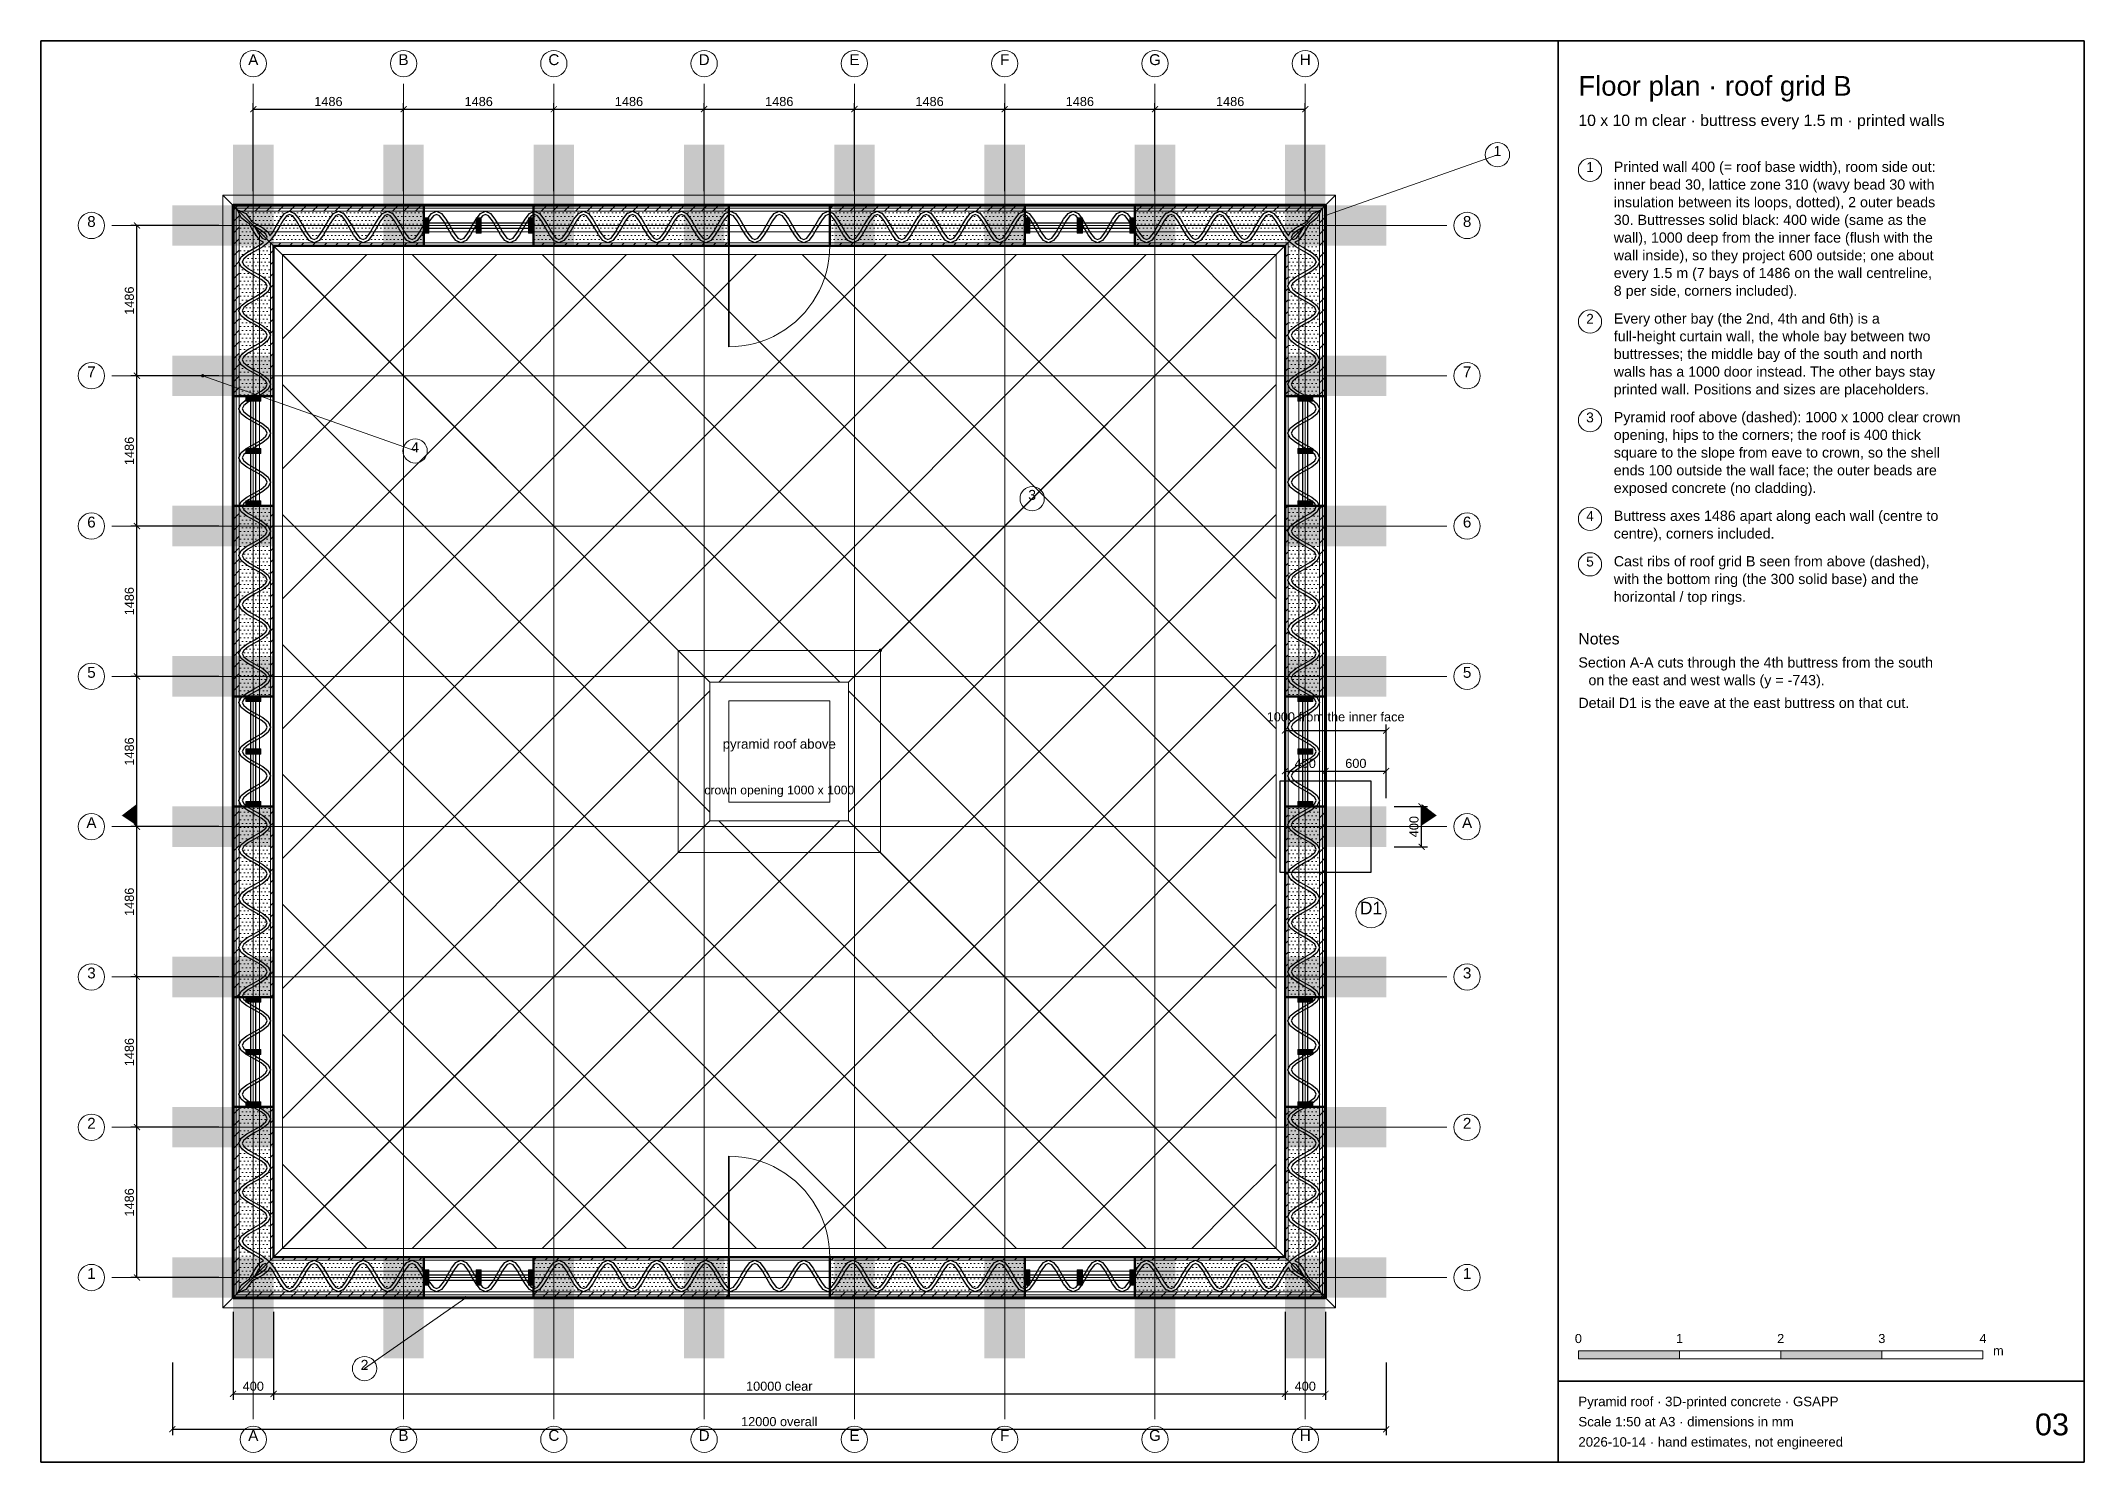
# Paper-space layout 'A3 sheet' of a CAD drawing. Header units: millimetres. Extents: x 8 to 412, y 8 to 289.
# The model-space entities are those that its viewports show. They can reach past a viewport. Long polylines and large blocks are cut down to what shows.
import ezdxf
from ezdxf.enums import TextEntityAlignment as Align

# ---------------------------------------------------------------- set-up
doc = ezdxf.new("R2010")
doc.units = ezdxf.units.MM
doc.linetypes.add('DASHDOT', pattern=[3.556, 2.54, -0.508, 0, -0.508])
doc.linetypes.add('DASHED', pattern=[1.524, 1.27, -0.254])
for name, color, linetype, lineweight in [('ANNOTATION', 4, 'CONTINUOUS', 18), ('BUTTRESS-SOLID', 7, 'CONTINUOUS', 25), ('DIMS', 3, 'CONTINUOUS', 18), ('HATCH-INSULATION', 7, 'Continuous', 9), ('HATCH-PRINTED', 7, 'CONTINUOUS', 9), ('HIDDEN-AXIS', 8, 'DASHED', 18), ('LINES', 7, 'CONTINUOUS', 25), ('OUTLINE-CUT', 7, 'CONTINUOUS', 50), ('OUTLINE-FINE', 7, 'CONTINUOUS', 25), ('PRINTED-BEAD', 7, 'CONTINUOUS', 25), ('TEXT', 7, 'CONTINUOUS', 18), ('TITLEBLOCK', 7, 'CONTINUOUS', 18)]:
    doc.layers.add(name, color=color, linetype=linetype, lineweight=lineweight)
doc.styles.get("Standard").update_dxf_attribs({"font": 'arial.ttf'})
doc.dimstyles.new('PYR-1-50', dxfattribs={"dimscale": 50, "dimtxt": 1.8, "dimasz": 1.2, "dimexe": 1.2, "dimexo": 0.8, "dimgap": 0.6, "dimtad": 1, "dimdec": 0, "dimtxsty": 'Standard', "dimblk": 'ARCHTICK', "dimcen": 2.5, "dimclrd": 3, "dimclre": 3, "dimclrt": 7, "dimazin": 3, "dimtfac": 1, "dimtmove": 0, "dimatfit": 3})

psp = doc.layouts.new('A3 sheet')

# ---------------------------------------------------------------- texts
at = {"layer": 'TITLEBLOCK'}
for s, height, p in [('Floor plan · roof grid B', 3.888, (312, 277)), ('10 x 10 m clear · buttress every 1.5 m · printed walls', 2.232, (312, 271.5)), ('Printed wall 400 (= roof base width), room side out:', 2.016, (319, 262.5)), ('inner bead 30, lattice zone 310 (wavy bead 30 with', 2.016, (319, 259)), ('30. Buttresses solid black: 400 wide (same as the', 2.016, (319, 252)), ('insulation between its loops, dotted), 2 outer beads', 2.016, (319, 255.5)), ('wall), 1000 deep from the inner face (flush with the', 2.016, (319, 248.5)), ('wall inside), so they project 600 outside; one about', 2.016, (319, 245)), ('every 1.5 m (7 bays of 1486 on the wall centreline,', 2.016, (319, 241.5)), ('8 per side, corners included).', 2.016, (319, 238)), ('Every other bay (the 2nd, 4th and 6th) is a', 2.016, (319, 232.5)), ('full-height curtain wall, the whole bay between two', 2.016, (319, 229)), ('buttresses; the middle bay of the south and north', 2.016, (319, 225.5)), ('walls has a 1000 door instead. The other bays stay', 2.016, (319, 222)), ('printed wall. Positions and sizes are placeholders.', 2.016, (319, 218.5)), ('Pyramid roof above (dashed): 1000 x 1000 clear crown', 2.016, (319, 213)), ('opening, hips to the corners; the roof is 400 thick', 2.016, (319, 209.5)), ('square to the slope from eave to crown, so the shell', 2.016, (319, 206)), ('ends 100 outside the wall face; the outer beads are', 2.016, (319, 202.5)), ('exposed concrete (no cladding).', 2.016, (319, 199)), ('Buttress axes 1486 apart along each wall (centre to', 2.016, (319, 193.5)), ('centre), corners included.', 2.016, (319, 190)), ('Cast ribs of roof grid B seen from above (dashed),', 2.016, (319, 184.5)), ('with the bottom ring (the 300 solid base) and the', 2.016, (319, 181)), ('horizontal / top rings.', 2.016, (319, 177.5)), ('Notes', 2.232, (312, 169)), ('Section A-A cuts through the 4th buttress from the south', 2.016, (312, 164.5)), ('on the east and west walls (y = -743).', 2.016, (314, 161)), ('Detail D1 is the eave at the east buttress on that cut.', 2.016, (312, 156.5)), ('m', 1.8, (394, 28.6)), ('Pyramid roof · 3D-printed concrete · GSAPP', 1.872, (312, 18.5)), ('Scale 1:50 at A3 · dimensions in mm', 1.872, (312, 14.5)), ('2026-10-14 · hand estimates, not engineered', 1.872, (312, 10.5))]:
    psp.add_text(s, height=height, dxfattribs=at).set_placement(p, align=Align.BOTTOM_LEFT)
for s, height, p in [('1', 1.94, (314.3, 262.5)), ('2', 1.94, (314.3, 232.5)), ('3', 1.94, (314.3, 213)), ('4', 1.94, (314.3, 193.5)), ('5', 1.94, (314.3, 184.5)), ('0', 1.8, (312, 31)), ('1', 1.8, (332, 31)), ('2', 1.8, (352, 31)), ('3', 1.8, (372, 31)), ('4', 1.8, (392, 31))]:
    psp.add_text(s, height=height, dxfattribs=at).set_placement(p, align=Align.BOTTOM_CENTER)
psp.add_text('03', height=4.32, dxfattribs=at).set_placement((409, 12), align=Align.BOTTOM_RIGHT)

msp = doc.modelspace()

# ---------------------------------------------------------------- texts
at = {"layer": 'ANNOTATION', "ltscale": 50}
for s, height, p in [('A', 107.6, (-5200, 6753.2)), ('B', 107.6, (-3714.3, 6753.2)), ('C', 107.6, (-2228.6, 6753.2)), ('D', 107.6, (-742.9, 6753.2)), ('E', 107.6, (742.9, 6753.2)), ('F', 107.6, (2228.6, 6753.2)), ('G', 107.6, (3714.3, 6753.2)), ('H', 107.6, (5200, 6753.2)), ('1', 99.4, (7100, 5856.8)), ('8', 107.6, (-6800, 5153.2)), ('8', 107.6, (6800, 5153.2)), ('7', 107.6, (-6800, 3667.5)), ('7', 107.6, (6800, 3667.5)), ('4', 99.4, (-3600, 2928.2)), ('3', 99.4, (2500, 2456.8)), ('6', 107.6, (-6800, 2181.8)), ('6', 107.6, (6800, 2181.8)), ('5', 107.6, (-6800, 696.1)), ('5', 107.6, (6800, 696.1)), ('A', 107.6, (-6800, -789.7)), ('A', 107.6, (6800, -789.7)), ('D1', 124.2, (5850, -1646.9)), ('3', 107.6, (-6800, -2275.4)), ('3', 107.6, (6800, -2275.4)), ('2', 107.6, (-6800, -3761.1)), ('2', 107.6, (6800, -3761.1)), ('1', 107.6, (-6800, -5246.8)), ('1', 107.6, (6800, -5246.8)), ('2', 99.4, (-4100, -6143.2)), ('A', 107.6, (-5200, -6846.8)), ('B', 107.6, (-3714.3, -6846.8)), ('C', 107.6, (-2228.6, -6846.8)), ('D', 107.6, (-742.9, -6846.8)), ('E', 107.6, (742.9, -6846.8)), ('F', 107.6, (2228.6, -6846.8)), ('G', 107.6, (3714.3, -6846.8)), ('H', 107.6, (5200, -6846.8))]:
    msp.add_text(s, height=height, dxfattribs=at).set_placement(p, align=Align.BOTTOM_CENTER)
at = {"layer": 'TEXT', "ltscale": 50}
for s, height, p in [('pyramid roof above', 93.6, (0, 0)), ('crown opening 1000 x 1000', 86.4, (0, -450))]:
    msp.add_text(s, height=height, dxfattribs=at).set_placement(p, align=Align.BOTTOM_CENTER)

# ---------------------------------------------------------------- blocks, each defined once
blk = doc.blocks.new('_ARCHTICK')
at = {"color": 0, "linetype": 'BYBLOCK', "const_width": 0.15}
blk.add_lwpolyline([(-0.5, -0.5), (0.5, 0.5)], dxfattribs=at)

# ---------------------------------------------------------------- dimensions: what is measured, and where the dimension line sits
at = {"layer": 'DIMS'}
for base, p1, p2 in [((-5200, 6350), (-5200, 5500), (-3714.3, 5500)), ((-3714.3, 6350), (-3714.3, 5500), (-2228.6, 5500)), ((-2228.6, 6350), (-2228.6, 5500), (-742.9, 5500)), ((-742.9, 6350), (-742.9, 5500), (742.9, 5500)), ((742.9, 6350), (742.9, 5500), (2228.6, 5500)), ((2228.6, 6350), (2228.6, 5500), (3714.3, 5500)), ((3714.3, 6350), (3714.3, 5500), (5200, 5500)), ((5000, -192.9), (5000, -502.9), (5400, -502.9)), ((5400, -192.9), (5400, -502.9), (6000, -502.9)), ((-5400, -6350), (-5400, -5500), (-5000, -5500)), ((5000, -6350), (5000, -5500), (5400, -5500))]:
    msp.add_linear_dim(base=base, p1=p1, p2=p2, dimstyle='PYR-1-50', dxfattribs=at).render()
for base, p1, p2 in [((-6350, 3714.3), (-5500, 3714.3), (-5500, 5200)), ((-6350, 2228.6), (-5500, 2228.6), (-5500, 3714.3)), ((-6350, 742.9), (-5500, 742.9), (-5500, 2228.6)), ((-6350, -742.9), (-5500, -742.9), (-5500, 742.9)), ((6350, -942.9), (6040, -942.9), (6040, -542.9)), ((-6350, -2228.6), (-5500, -2228.6), (-5500, -742.9)), ((-6350, -3714.3), (-5500, -3714.3), (-5500, -2228.6)), ((-6350, -5200), (-5500, -5200), (-5500, -3714.3))]:
    msp.add_linear_dim(base=base, p1=p1, p2=p2, angle=90, dimstyle='PYR-1-50', dxfattribs=at).render()
for base, p1, p2, text in [((5000, 207.1), (5000, -192.9), (6000, -192.9), '<> from the inner face'), ((-5000, -6350), (-5000, -5500), (5000, -5500), '<> clear'), ((-6000, -6700), (-6000, -6000), (6000, -6000), '<> overall')]:
    msp.add_linear_dim(base=base, p1=p1, p2=p2, text=text, dimstyle='PYR-1-50', dxfattribs=at).render()

# ---------------------------------------------------------------- hatches: boundary and pattern name
at = {"layer": 'ANNOTATION', "ltscale": 50}
h = msp.add_hatch(color=7, dxfattribs=at)
h.dxf.hatch_style = 1
edge = h.paths.add_edge_path()
edge.add_arc((5400, 5300), 17.5, 0, 360)
h = msp.add_hatch(color=7, dxfattribs=at)
h.dxf.hatch_style = 1
edge = h.paths.add_edge_path()
edge.add_arc((-5700, 3714.3), 17.5, 0, 360)
h = msp.add_hatch(color=7, dxfattribs=at)
h.dxf.hatch_style = 1
edge = h.paths.add_edge_path()
edge.add_arc((1000, 1000), 17.5, 0, 360)
h = msp.add_hatch(color=7, dxfattribs=at)
h.dxf.hatch_style = 1
h.paths.add_polyline_path([(-6350, -732.9), (-6350, -517.9), (-6500, -632.9)])
h = msp.add_hatch(color=7, dxfattribs=at)
h.dxf.hatch_style = 1
h.paths.add_polyline_path([(6350, -732.9), (6350, -517.9), (6500, -632.9)])
h = msp.add_hatch(color=7, dxfattribs=at)
h.dxf.hatch_style = 1
edge = h.paths.add_edge_path()
edge.add_arc((-3100, -5400), 17.5, 0, 360)
at = {"layer": 'BUTTRESS-SOLID', "ltscale": 50}
h = msp.add_hatch(color=7, dxfattribs=at)
h.dxf.hatch_style = 1
h.paths.add_polyline_path([(-5400, 5000), (-5400, 6000), (-5000, 6000), (-5000, 5000)])
h = msp.add_hatch(color=7, dxfattribs=at)
h.dxf.hatch_style = 1
h.paths.add_polyline_path([(-3514.3, 6000), (-3514.3, 5405), (-3514.3, 5405), (-3514.3, 5000), (-3914.3, 5000), (-3914.3, 6000)])
h = msp.add_hatch(color=7, dxfattribs=at)
h.dxf.hatch_style = 1
h.paths.add_polyline_path([(-2028.6, 6000), (-2028.6, 5000), (-2428.6, 5000), (-2428.6, 5405), (-2428.6, 6000)])
h = msp.add_hatch(color=7, dxfattribs=at)
h.dxf.hatch_style = 1
h.paths.add_polyline_path([(-942.9, 5000), (-942.9, 6000), (-542.9, 6000), (-542.9, 5000)])
h = msp.add_hatch(color=7, dxfattribs=at)
h.dxf.hatch_style = 1
h.paths.add_polyline_path([(542.9, 5000), (542.9, 6000), (942.9, 6000), (942.9, 5000)])
h = msp.add_hatch(color=7, dxfattribs=at)
h.dxf.hatch_style = 1
h.paths.add_polyline_path([(2428.6, 5405), (2428.6, 5000), (2028.6, 5000), (2028.6, 6000), (2428.6, 6000)])
h = msp.add_hatch(color=7, dxfattribs=at)
h.dxf.hatch_style = 1
h.paths.add_polyline_path([(3914.3, 5000), (3514.3, 5000), (3514.3, 5405), (3514.3, 6000), (3914.3, 6000)])
h = msp.add_hatch(color=7, dxfattribs=at)
h.dxf.hatch_style = 1
h.paths.add_polyline_path([(5000, 5000), (5000, 6000), (5400, 6000), (5400, 5000)])
h = msp.add_hatch(color=7, dxfattribs=at)
h.dxf.hatch_style = 1
h.paths.add_polyline_path([(-6000, 5000), (-6000, 5400), (-5000, 5400), (-5000, 5000)])
h = msp.add_hatch(color=7, dxfattribs=at)
h.dxf.hatch_style = 1
h.paths.add_polyline_path([(-3514.3, 5125), (-3514.3, 5275), (-3464.3, 5275), (-3464.3, 5125)])
h = msp.add_hatch(color=7, dxfattribs=at)
h.dxf.hatch_style = 1
h.paths.add_polyline_path([(-2996.4, 5125), (-2996.4, 5275), (-2946.4, 5275), (-2946.4, 5125)])
h = msp.add_hatch(color=7, dxfattribs=at)
h.dxf.hatch_style = 1
h.paths.add_polyline_path([(-2478.6, 5125), (-2478.6, 5275), (-2428.6, 5275), (-2428.6, 5125)])
h = msp.add_hatch(color=7, dxfattribs=at)
h.dxf.hatch_style = 1
h.paths.add_polyline_path([(2478.6, 5275), (2478.6, 5125), (2428.6, 5125), (2428.6, 5275)])
h = msp.add_hatch(color=7, dxfattribs=at)
h.dxf.hatch_style = 1
h.paths.add_polyline_path([(2996.4, 5275), (2996.4, 5125), (2946.4, 5125), (2946.4, 5275)])
h = msp.add_hatch(color=7, dxfattribs=at)
h.dxf.hatch_style = 1
h.paths.add_polyline_path([(3514.3, 5275), (3514.3, 5125), (3464.3, 5125), (3464.3, 5275)])
h = msp.add_hatch(color=7, dxfattribs=at)
h.dxf.hatch_style = 1
h.paths.add_polyline_path([(5000, 5000), (5000, 5400), (6000, 5400), (6000, 5000)])
h = msp.add_hatch(color=7, dxfattribs=at)
h.dxf.hatch_style = 1
h.paths.add_polyline_path([(-5405, 3514.3), (-6000, 3514.3), (-6000, 3914.3), (-5000, 3914.3), (-5000, 3514.3)])
h = msp.add_hatch(color=7, dxfattribs=at)
h.dxf.hatch_style = 1
h.paths.add_polyline_path([(5405, 3514.3), (5000, 3514.3), (5000, 3914.3), (6000, 3914.3), (6000, 3514.3)])
h = msp.add_hatch(color=7, dxfattribs=at)
h.dxf.hatch_style = 1
h.paths.add_polyline_path([(-5125, 3464.3), (-5125, 3514.3), (-5275, 3514.3), (-5275, 3464.3)])
h = msp.add_hatch(color=7, dxfattribs=at)
h.dxf.hatch_style = 1
h.paths.add_polyline_path([(5275, 3464.3), (5125, 3464.3), (5125, 3514.3), (5275, 3514.3)])
h = msp.add_hatch(color=7, dxfattribs=at)
h.dxf.hatch_style = 1
h.paths.add_polyline_path([(-5125, 2946.4), (-5125, 2996.4), (-5275, 2996.4), (-5275, 2946.4)])
h = msp.add_hatch(color=7, dxfattribs=at)
h.dxf.hatch_style = 1
h.paths.add_polyline_path([(5275, 2946.4), (5125, 2946.4), (5125, 2996.4), (5275, 2996.4)])
h = msp.add_hatch(color=7, dxfattribs=at)
h.dxf.hatch_style = 1
h.paths.add_polyline_path([(-6000, 2028.6), (-6000, 2428.6), (-5405, 2428.6), (-5000, 2428.6), (-5000, 2028.6)])
h = msp.add_hatch(color=7, dxfattribs=at)
h.dxf.hatch_style = 1
h.paths.add_polyline_path([(-5125, 2428.6), (-5125, 2478.6), (-5275, 2478.6), (-5275, 2428.6)])
h = msp.add_hatch(color=7, dxfattribs=at)
h.dxf.hatch_style = 1
h.paths.add_polyline_path([(6000, 2028.6), (5000, 2028.6), (5000, 2428.6), (5405, 2428.6), (6000, 2428.6)])
h = msp.add_hatch(color=7, dxfattribs=at)
h.dxf.hatch_style = 1
h.paths.add_polyline_path([(5275, 2428.6), (5125, 2428.6), (5125, 2478.6), (5275, 2478.6)])
h = msp.add_hatch(color=7, dxfattribs=at)
h.dxf.hatch_style = 1
h.paths.add_polyline_path([(-5405, 542.9), (-6000, 542.9), (-6000, 942.9), (-5000, 942.9), (-5000, 542.9)])
h = msp.add_hatch(color=7, dxfattribs=at)
h.dxf.hatch_style = 1
h.paths.add_polyline_path([(6000, 542.9), (5405, 542.9), (5000, 542.9), (5000, 942.9), (6000, 942.9)])
h = msp.add_hatch(color=7, dxfattribs=at)
h.dxf.hatch_style = 1
h.paths.add_polyline_path([(-5275, 492.9), (-5275, 542.9), (-5125, 542.9), (-5125, 492.9)])
h = msp.add_hatch(color=7, dxfattribs=at)
h.dxf.hatch_style = 1
h.paths.add_polyline_path([(5125, 492.9), (5125, 542.9), (5275, 542.9), (5275, 492.9)])
h = msp.add_hatch(color=7, dxfattribs=at)
h.dxf.hatch_style = 1
h.paths.add_polyline_path([(-5275, -25), (-5275, 25), (-5125, 25), (-5125, -25)])
h = msp.add_hatch(color=7, dxfattribs=at)
h.dxf.hatch_style = 1
h.paths.add_polyline_path([(5125, -25), (5125, 25), (5275, 25), (5275, -25)])
h = msp.add_hatch(color=7, dxfattribs=at)
h.dxf.hatch_style = 1
h.paths.add_polyline_path([(-6000, -942.9), (-6000, -542.9), (-5405, -542.9), (-5000, -542.9), (-5000, -942.9)])
h = msp.add_hatch(color=7, dxfattribs=at)
h.dxf.hatch_style = 1
h.paths.add_polyline_path([(-5275, -542.9), (-5275, -492.9), (-5125, -492.9), (-5125, -542.9)])
h = msp.add_hatch(color=7, dxfattribs=at)
h.dxf.hatch_style = 1
h.paths.add_polyline_path([(6000, -942.9), (5000, -942.9), (5000, -542.9), (5405, -542.9), (6000, -542.9)])
h = msp.add_hatch(color=7, dxfattribs=at)
h.dxf.hatch_style = 1
h.paths.add_polyline_path([(5125, -542.9), (5125, -492.9), (5275, -492.9), (5275, -542.9)])
h = msp.add_hatch(color=7, dxfattribs=at)
h.dxf.hatch_style = 1
h.paths.add_polyline_path([(-5405, -2428.6), (-6000, -2428.6), (-6000, -2028.6), (-5000, -2028.6), (-5000, -2428.6)])
h = msp.add_hatch(color=7, dxfattribs=at)
h.dxf.hatch_style = 1
h.paths.add_polyline_path([(6000, -2428.6), (5405, -2428.6), (5000, -2428.6), (5000, -2028.6), (6000, -2028.6)])
h = msp.add_hatch(color=7, dxfattribs=at)
h.dxf.hatch_style = 1
h.paths.add_polyline_path([(-5275, -2428.6), (-5125, -2428.6), (-5125, -2478.6), (-5275, -2478.6)])
h = msp.add_hatch(color=7, dxfattribs=at)
h.dxf.hatch_style = 1
h.paths.add_polyline_path([(5125, -2428.6), (5275, -2428.6), (5275, -2478.6), (5125, -2478.6)])
h = msp.add_hatch(color=7, dxfattribs=at)
h.dxf.hatch_style = 1
h.paths.add_polyline_path([(-5275, -2946.4), (-5125, -2946.4), (-5125, -2996.4), (-5275, -2996.4)])
h = msp.add_hatch(color=7, dxfattribs=at)
h.dxf.hatch_style = 1
h.paths.add_polyline_path([(5125, -2946.4), (5275, -2946.4), (5275, -2996.4), (5125, -2996.4)])
h = msp.add_hatch(color=7, dxfattribs=at)
h.dxf.hatch_style = 1
h.paths.add_polyline_path([(-5000, -3514.3), (-5000, -3914.3), (-6000, -3914.3), (-6000, -3514.3), (-5405, -3514.3), (-5405, -3514.3)])
h = msp.add_hatch(color=7, dxfattribs=at)
h.dxf.hatch_style = 1
h.paths.add_polyline_path([(-5275, -3464.3), (-5125, -3464.3), (-5125, -3514.3), (-5275, -3514.3)])
h = msp.add_hatch(color=7, dxfattribs=at)
h.dxf.hatch_style = 1
h.paths.add_polyline_path([(6000, -3514.3), (6000, -3914.3), (5000, -3914.3), (5000, -3514.3), (5405, -3514.3), (5405, -3514.3)])
h = msp.add_hatch(color=7, dxfattribs=at)
h.dxf.hatch_style = 1
h.paths.add_polyline_path([(5125, -3464.3), (5275, -3464.3), (5275, -3514.3), (5125, -3514.3)])
h = msp.add_hatch(color=7, dxfattribs=at)
h.dxf.hatch_style = 1
h.paths.add_polyline_path([(-6000, -5400), (-6000, -5000), (-5000, -5000), (-5000, -5400)])
h = msp.add_hatch(color=7, dxfattribs=at)
h.dxf.hatch_style = 1
h.paths.add_polyline_path([(-5400, -6000), (-5400, -5000), (-5000, -5000), (-5000, -6000)])
h = msp.add_hatch(color=7, dxfattribs=at)
h.dxf.hatch_style = 1
h.paths.add_polyline_path([(-3514.3, -5405), (-3514.3, -6000), (-3914.3, -6000), (-3914.3, -5000), (-3514.3, -5000), (-3514.3, -5405)])
h = msp.add_hatch(color=7, dxfattribs=at)
h.dxf.hatch_style = 1
h.paths.add_polyline_path([(-2028.6, -6000), (-2428.6, -6000), (-2428.6, -5405), (-2428.6, -5000), (-2028.6, -5000)])
h = msp.add_hatch(color=7, dxfattribs=at)
h.dxf.hatch_style = 1
h.paths.add_polyline_path([(-942.9, -6000), (-942.9, -5000), (-542.9, -5000), (-542.9, -6000)])
h = msp.add_hatch(color=7, dxfattribs=at)
h.dxf.hatch_style = 1
h.paths.add_polyline_path([(542.9, -6000), (542.9, -5000), (942.9, -5000), (942.9, -6000)])
h = msp.add_hatch(color=7, dxfattribs=at)
h.dxf.hatch_style = 1
h.paths.add_polyline_path([(2428.6, -5000), (2428.6, -5405), (2428.6, -6000), (2028.6, -6000), (2028.6, -5000)])
h = msp.add_hatch(color=7, dxfattribs=at)
h.dxf.hatch_style = 1
h.paths.add_polyline_path([(3914.3, -5000), (3914.3, -6000), (3514.3, -6000), (3514.3, -5405), (3514.3, -5000)])
h = msp.add_hatch(color=7, dxfattribs=at)
h.dxf.hatch_style = 1
h.paths.add_polyline_path([(5000, -5400), (5000, -5000), (6000, -5000), (6000, -5400)])
h = msp.add_hatch(color=7, dxfattribs=at)
h.dxf.hatch_style = 1
h.paths.add_polyline_path([(5000, -6000), (5000, -5000), (5400, -5000), (5400, -6000)])
h = msp.add_hatch(color=7, dxfattribs=at)
h.dxf.hatch_style = 1
h.paths.add_polyline_path([(-3514.3, -5275), (-3514.3, -5125), (-3464.3, -5125), (-3464.3, -5275)])
h = msp.add_hatch(color=7, dxfattribs=at)
h.dxf.hatch_style = 1
h.paths.add_polyline_path([(-2996.4, -5275), (-2996.4, -5125), (-2946.4, -5125), (-2946.4, -5275)])
h = msp.add_hatch(color=7, dxfattribs=at)
h.dxf.hatch_style = 1
h.paths.add_polyline_path([(-2478.6, -5275), (-2478.6, -5125), (-2428.6, -5125), (-2428.6, -5275)])
h = msp.add_hatch(color=7, dxfattribs=at)
h.dxf.hatch_style = 1
h.paths.add_polyline_path([(2478.6, -5125), (2478.6, -5275), (2428.6, -5275), (2428.6, -5125)])
h = msp.add_hatch(color=7, dxfattribs=at)
h.dxf.hatch_style = 1
h.paths.add_polyline_path([(2996.4, -5125), (2996.4, -5275), (2946.4, -5275), (2946.4, -5125)])
h = msp.add_hatch(color=7, dxfattribs=at)
h.dxf.hatch_style = 1
h.paths.add_polyline_path([(3514.3, -5125), (3514.3, -5275), (3464.3, -5275), (3464.3, -5125)])
at = {"layer": 'HATCH-INSULATION', "ltscale": 50}
h = msp.add_hatch(dxfattribs=at)
h.set_pattern_fill('DOTS', scale=23.622)
h.paths.add_polyline_path([(-5340, 5321.7), (-5318.3, 5275.1), (-5263.4, 5231.9), (-5240.8, 5218.8), (-5217, 5177.5), (-5176.1, 5106.6), (-5132.9, 5051.7), (-5097.4, 5035.2), (-5123.4, 5014.7), (-5263.4, 4934), (-5318.3, 4890.8), (-5340, 4844.2)])
h = msp.add_hatch(dxfattribs=at)
h.set_pattern_fill('DOTS', scale=23.622)
h.paths.add_polyline_path([(-4844.2, 5340), (-4890.8, 5318.3), (-4934, 5263.4), (-4974.9, 5192.5), (-5014.7, 5123.4), (-5035.2, 5097.4), (-5051.7, 5132.9), (-5106.6, 5176.1), (-5218.8, 5240.8), (-5231.9, 5263.4), (-5275.1, 5318.3), (-5321.7, 5340)])
h = msp.add_hatch(dxfattribs=at)
h.set_pattern_fill('DOTS', scale=23.622)
h.paths.add_polyline_path([(-5045.8, 5045.8), (-5033, 5051.7), (-4989.8, 5106.6), (-4948.9, 5177.5), (-4909.1, 5246.6), (-4871.7, 5294.2), (-4840.9, 5308.5), (-4810.1, 5294.2), (-4772.7, 5246.6), (-4732.9, 5177.5), (-4692, 5106.6), (-4648.8, 5051.7), (-4602.2, 5030), (-5030, 5030), (-5030, 4602.2), (-5051.7, 4648.8), (-5106.6, 4692), (-5177.5, 4732.9), (-5246.6, 4772.7), (-5294.2, 4810.1), (-5308.5, 4840.9), (-5294.2, 4871.7), (-5246.6, 4909.1), (-5106.6, 4989.8), (-5051.7, 5033)])
h = msp.add_hatch(dxfattribs=at)
h.set_pattern_fill('DOTS', scale=23.622)
h.paths.add_polyline_path([(-4837.6, 5340), (-4360.1, 5340), (-4406.7, 5318.3), (-4450, 5263.4), (-4490.8, 5192.5), (-4530.6, 5123.4), (-4568.1, 5075.8), (-4598.9, 5061.5), (-4629.6, 5075.8), (-4667.1, 5123.4), (-4706.9, 5192.5), (-4747.8, 5263.4), (-4791, 5318.3)])
h = msp.add_hatch(dxfattribs=at)
h.set_pattern_fill('DOTS', scale=23.622)
h.paths.add_polyline_path([(-4118.1, 5030), (-4595.5, 5030), (-4549, 5051.7), (-4505.7, 5106.6), (-4464.8, 5177.5), (-4425, 5246.6), (-4387.6, 5294.2), (-4356.8, 5308.5), (-4326, 5294.2), (-4288.6, 5246.6), (-4248.8, 5177.5), (-4207.9, 5106.6), (-4164.7, 5051.7)])
h = msp.add_hatch(dxfattribs=at)
h.set_pattern_fill('DOTS', scale=23.622)
h.paths.add_polyline_path([(-4353.5, 5340), (-3876, 5340), (-3922.6, 5318.3), (-3965.9, 5263.4), (-4006.7, 5192.5), (-4046.5, 5123.4), (-4084, 5075.8), (-4114.8, 5061.5), (-4145.5, 5075.8), (-4183, 5123.4), (-4222.8, 5192.5), (-4263.7, 5263.4), (-4306.9, 5318.3)])
h = msp.add_hatch(dxfattribs=at)
h.set_pattern_fill('DOTS', scale=23.622)
h.paths.add_polyline_path([(-3634, 5030), (-4111.5, 5030), (-4064.9, 5051.7), (-4021.6, 5106.6), (-3980.8, 5177.5), (-3941, 5246.6), (-3903.5, 5294.2), (-3872.7, 5308.5), (-3842, 5294.2), (-3804.5, 5246.6), (-3764.7, 5177.5), (-3723.8, 5106.6), (-3680.6, 5051.7)])
h = msp.add_hatch(dxfattribs=at)
h.set_pattern_fill('DOTS', scale=23.622)
h.paths.add_polyline_path([(-3869.4, 5340), (-3514.3, 5340), (-3514.3, 5207), (-3522.7, 5192.5), (-3562.5, 5123.4), (-3599.9, 5075.8), (-3630.7, 5061.5), (-3661.5, 5075.8), (-3698.9, 5123.4), (-3738.7, 5192.5), (-3779.6, 5263.4), (-3822.8, 5318.3)])
h = msp.add_hatch(dxfattribs=at)
h.set_pattern_fill('DOTS', scale=23.622)
h.paths.add_polyline_path([(-2428.6, 5340), (-2423.8, 5340), (-2428.6, 5337.8)])
h = msp.add_hatch(dxfattribs=at)
h.set_pattern_fill('DOTS', scale=23.622)
h.paths.add_polyline_path([(-2428.6, 5304.7), (-2420.5, 5308.5), (-2389.7, 5294.2), (-2352.2, 5246.6), (-2312.4, 5177.5), (-2271.5, 5106.6), (-2228.3, 5051.7), (-2181.7, 5030), (-2428.6, 5030)])
h = msp.add_hatch(dxfattribs=at)
h.set_pattern_fill('DOTS', scale=23.622)
h.paths.add_polyline_path([(-2417.1, 5340), (-1939.7, 5340), (-1986.3, 5318.3), (-2029.5, 5263.4), (-2070.4, 5192.5), (-2110.2, 5123.4), (-2147.6, 5075.8), (-2178.4, 5061.5), (-2209.2, 5075.8), (-2246.6, 5123.4), (-2286.4, 5192.5), (-2327.3, 5263.4), (-2370.5, 5318.3)])
h = msp.add_hatch(dxfattribs=at)
h.set_pattern_fill('DOTS', scale=23.622)
h.paths.add_polyline_path([(-1697.6, 5030), (-2175.1, 5030), (-2128.5, 5051.7), (-2085.3, 5106.6), (-2044.4, 5177.5), (-2004.6, 5246.6), (-1967.1, 5294.2), (-1936.4, 5308.5), (-1905.6, 5294.2), (-1868.1, 5246.6), (-1828.3, 5177.5), (-1787.5, 5106.6), (-1744.2, 5051.7)])
h = msp.add_hatch(dxfattribs=at)
h.set_pattern_fill('DOTS', scale=23.622)
h.paths.add_polyline_path([(-1933, 5340), (-1455.6, 5340), (-1502.2, 5318.3), (-1545.4, 5263.4), (-1586.3, 5192.5), (-1626.1, 5123.4), (-1663.5, 5075.8), (-1694.3, 5061.5), (-1725.1, 5075.8), (-1762.5, 5123.4), (-1802.3, 5192.5), (-1843.2, 5263.4), (-1886.5, 5318.3)])
h = msp.add_hatch(dxfattribs=at)
h.set_pattern_fill('DOTS', scale=23.622)
h.paths.add_polyline_path([(-1213.5, 5030), (-1691, 5030), (-1644.4, 5051.7), (-1601.2, 5106.6), (-1560.3, 5177.5), (-1520.5, 5246.6), (-1483, 5294.2), (-1452.3, 5308.5), (-1421.5, 5294.2), (-1384, 5246.6), (-1344.2, 5177.5), (-1303.4, 5106.6), (-1260.1, 5051.7)])
h = msp.add_hatch(dxfattribs=at)
h.set_pattern_fill('DOTS', scale=23.622)
h.paths.add_polyline_path([(-1449, 5340), (-971.5, 5340), (-1018.1, 5318.3), (-1061.3, 5263.4), (-1102.2, 5192.5), (-1142, 5123.4), (-1179.5, 5075.8), (-1210.2, 5061.5), (-1241, 5075.8), (-1278.5, 5123.4), (-1318.3, 5192.5), (-1359.1, 5263.4), (-1402.4, 5318.3)])
h = msp.add_hatch(dxfattribs=at)
h.set_pattern_fill('DOTS', scale=23.622)
h.paths.add_polyline_path([(-729.5, 5030), (-1206.9, 5030), (-1160.3, 5051.7), (-1117.1, 5106.6), (-1076.2, 5177.5), (-1036.4, 5246.6), (-999, 5294.2), (-968.2, 5308.5), (-937.4, 5294.2), (-900, 5246.6), (-860.2, 5177.5), (-819.3, 5106.6), (-776, 5051.7)])
h = msp.add_hatch(dxfattribs=at)
h.set_pattern_fill('DOTS', scale=23.622)
h.paths.add_polyline_path([(-964.9, 5340), (-500, 5340), (-500, 5334.1), (-534, 5318.3), (-577.2, 5263.4), (-618.1, 5192.5), (-657.9, 5123.4), (-695.4, 5075.8), (-726.1, 5061.5), (-756.9, 5075.8), (-794.4, 5123.4), (-834.2, 5192.5), (-875, 5263.4), (-918.3, 5318.3)])
h = msp.add_hatch(dxfattribs=at)
h.set_pattern_fill('DOTS', scale=23.622)
h.paths.add_polyline_path([(-552.3, 5246.6), (-514.9, 5294.2), (-500, 5301.1), (-500, 5030), (-722.8, 5030), (-676.2, 5051.7), (-633, 5106.6), (-592.1, 5177.5)])
h = msp.add_hatch(dxfattribs=at)
h.set_pattern_fill('DOTS', scale=23.622)
h.paths.add_polyline_path([(500, 5334.1), (500, 5340), (964.9, 5340), (918.3, 5318.3), (875, 5263.4), (834.2, 5192.5), (794.4, 5123.4), (756.9, 5075.8), (726.1, 5061.5), (695.4, 5075.8), (657.9, 5123.4), (618.1, 5192.5), (577.2, 5263.4), (534, 5318.3)])
h = msp.add_hatch(dxfattribs=at)
h.set_pattern_fill('DOTS', scale=23.622)
h.paths.add_polyline_path([(500, 5301.1), (514.9, 5294.2), (552.3, 5246.6), (592.1, 5177.5), (633, 5106.6), (676.2, 5051.7), (722.8, 5030), (500, 5030)])
h = msp.add_hatch(dxfattribs=at)
h.set_pattern_fill('DOTS', scale=23.622)
h.paths.add_polyline_path([(1206.9, 5030), (729.5, 5030), (776, 5051.7), (819.3, 5106.6), (860.2, 5177.5), (900, 5246.6), (937.4, 5294.2), (968.2, 5308.5), (999, 5294.2), (1036.4, 5246.6), (1076.2, 5177.5), (1117.1, 5106.6), (1160.3, 5051.7)])
h = msp.add_hatch(dxfattribs=at)
h.set_pattern_fill('DOTS', scale=23.622)
h.paths.add_polyline_path([(1449, 5340), (1402.4, 5318.3), (1359.1, 5263.4), (1278.5, 5123.4), (1241, 5075.8), (1210.2, 5061.5), (1179.5, 5075.8), (1142, 5123.4), (1102.2, 5192.5), (1061.3, 5263.4), (1018.1, 5318.3), (971.5, 5340)])
h = msp.add_hatch(dxfattribs=at)
h.set_pattern_fill('DOTS', scale=23.622)
h.paths.add_polyline_path([(1213.5, 5030), (1260.1, 5051.7), (1303.4, 5106.6), (1384, 5246.6), (1421.5, 5294.2), (1452.3, 5308.5), (1483, 5294.2), (1520.5, 5246.6), (1560.3, 5177.5), (1601.2, 5106.6), (1644.4, 5051.7), (1691, 5030)])
h = msp.add_hatch(dxfattribs=at)
h.set_pattern_fill('DOTS', scale=23.622)
h.paths.add_polyline_path([(1933, 5340), (1886.5, 5318.3), (1843.2, 5263.4), (1762.5, 5123.4), (1725.1, 5075.8), (1694.3, 5061.5), (1663.5, 5075.8), (1626.1, 5123.4), (1586.3, 5192.5), (1545.4, 5263.4), (1502.2, 5318.3), (1455.6, 5340)])
h = msp.add_hatch(dxfattribs=at)
h.set_pattern_fill('DOTS', scale=23.622)
h.paths.add_polyline_path([(1697.6, 5030), (1744.2, 5051.7), (1787.5, 5106.6), (1868.1, 5246.6), (1905.6, 5294.2), (1936.4, 5308.5), (1967.1, 5294.2), (2004.6, 5246.6), (2044.4, 5177.5), (2085.3, 5106.6), (2128.5, 5051.7), (2175.1, 5030)])
h = msp.add_hatch(dxfattribs=at)
h.set_pattern_fill('DOTS', scale=23.622)
h.paths.add_polyline_path([(1939.7, 5340), (2417.1, 5340), (2370.5, 5318.3), (2327.3, 5263.4), (2286.4, 5192.5), (2246.6, 5123.4), (2209.2, 5075.8), (2178.4, 5061.5), (2147.6, 5075.8), (2110.2, 5123.4), (2070.4, 5192.5), (2029.5, 5263.4), (1986.3, 5318.3)])
h = msp.add_hatch(dxfattribs=at)
h.set_pattern_fill('DOTS', scale=23.622)
h.paths.add_polyline_path([(2312.4, 5177.5), (2352.2, 5246.6), (2389.7, 5294.2), (2420.5, 5308.5), (2428.6, 5304.7), (2428.6, 5030), (2181.7, 5030), (2228.3, 5051.7), (2271.5, 5106.6)])
h = msp.add_hatch(dxfattribs=at)
h.set_pattern_fill('DOTS', scale=23.622)
h.paths.add_polyline_path([(2423.8, 5340), (2428.6, 5340), (2428.6, 5337.8)])
h = msp.add_hatch(dxfattribs=at)
h.set_pattern_fill('DOTS', scale=23.622)
h.paths.add_polyline_path([(3822.8, 5318.3), (3779.6, 5263.4), (3738.7, 5192.5), (3698.9, 5123.4), (3661.5, 5075.8), (3630.7, 5061.5), (3599.9, 5075.8), (3562.5, 5123.4), (3514.3, 5207), (3514.3, 5340), (3869.4, 5340)])
h = msp.add_hatch(dxfattribs=at)
h.set_pattern_fill('DOTS', scale=23.622)
h.paths.add_polyline_path([(3634, 5030), (3680.6, 5051.7), (3723.8, 5106.6), (3764.7, 5177.5), (3804.5, 5246.6), (3842, 5294.2), (3872.7, 5308.5), (3903.5, 5294.2), (3941, 5246.6), (4021.6, 5106.6), (4064.9, 5051.7), (4111.5, 5030)])
h = msp.add_hatch(dxfattribs=at)
h.set_pattern_fill('DOTS', scale=23.622)
h.paths.add_polyline_path([(4353.5, 5340), (4306.9, 5318.3), (4263.7, 5263.4), (4222.8, 5192.5), (4183, 5123.4), (4145.5, 5075.8), (4114.8, 5061.5), (4084, 5075.8), (4046.5, 5123.4), (3965.9, 5263.4), (3922.6, 5318.3), (3876, 5340)])
h = msp.add_hatch(dxfattribs=at)
h.set_pattern_fill('DOTS', scale=23.622)
h.paths.add_polyline_path([(4118.1, 5030), (4164.7, 5051.7), (4207.9, 5106.6), (4248.8, 5177.5), (4288.6, 5246.6), (4326, 5294.2), (4356.8, 5308.5), (4387.6, 5294.2), (4425, 5246.6), (4505.7, 5106.6), (4549, 5051.7), (4595.5, 5030)])
h = msp.add_hatch(dxfattribs=at)
h.set_pattern_fill('DOTS', scale=23.622)
h.paths.add_polyline_path([(4837.6, 5340), (4791, 5318.3), (4747.8, 5263.4), (4706.9, 5192.5), (4667.1, 5123.4), (4629.6, 5075.8), (4598.9, 5061.5), (4568.1, 5075.8), (4530.6, 5123.4), (4450, 5263.4), (4406.7, 5318.3), (4360.1, 5340)])
h = msp.add_hatch(dxfattribs=at)
h.set_pattern_fill('DOTS', scale=23.622)
h.paths.add_polyline_path([(5045.8, 5045.8), (5051.7, 5033), (5106.6, 4989.8), (5177.5, 4948.9), (5246.6, 4909.1), (5294.2, 4871.7), (5308.5, 4840.9), (5294.2, 4810.1), (5246.6, 4772.7), (5177.5, 4732.9), (5106.6, 4692), (5051.7, 4648.8), (5030, 4602.2), (5030, 5030), (4602.2, 5030), (4648.8, 5051.7), (4692, 5106.6), (4732.9, 5177.5), (4772.7, 5246.6), (4810.1, 5294.2), (4840.9, 5308.5), (4871.7, 5294.2), (4909.1, 5246.6), (4989.8, 5106.6), (5033, 5051.7)])
h = msp.add_hatch(dxfattribs=at)
h.set_pattern_fill('DOTS', scale=23.622)
h.paths.add_polyline_path([(5321.7, 5340), (5275.1, 5318.3), (5231.9, 5263.4), (5218.8, 5240.8), (5177.5, 5217), (5106.6, 5176.1), (5051.7, 5132.9), (5035.2, 5097.4), (5014.7, 5123.4), (4934, 5263.4), (4890.8, 5318.3), (4844.2, 5340)])
h = msp.add_hatch(dxfattribs=at)
h.set_pattern_fill('DOTS', scale=23.622)
h.paths.add_polyline_path([(5340, 4844.2), (5318.3, 4890.8), (5263.4, 4934), (5192.5, 4974.9), (5123.4, 5014.7), (5097.4, 5035.2), (5132.9, 5051.7), (5176.1, 5106.6), (5240.8, 5218.8), (5263.4, 5231.9), (5318.3, 5275.1), (5340, 5321.7)])
h = msp.add_hatch(dxfattribs=at)
h.set_pattern_fill('DOTS', scale=23.622)
h.paths.add_polyline_path([(-5123.4, 5151.2), (-5075.8, 5113.7), (-5061.5, 5083), (-5068.3, 5068.3), (-5083, 5061.5), (-5113.7, 5075.8), (-5151.2, 5123.4), (-5188.9, 5188.9)])
h = msp.add_hatch(dxfattribs=at)
h.set_pattern_fill('DOTS', scale=23.622)
h.paths.add_polyline_path([(-3514.3, 5146.9), (-3514.3, 5030), (-3627.4, 5030), (-3580.8, 5051.7), (-3537.5, 5106.6)])
h = msp.add_hatch(dxfattribs=at)
h.set_pattern_fill('DOTS', scale=23.622)
h.paths.add_polyline_path([(3580.8, 5051.7), (3627.4, 5030), (3514.3, 5030), (3514.3, 5146.9), (3537.5, 5106.6)])
h = msp.add_hatch(dxfattribs=at)
h.set_pattern_fill('DOTS', scale=23.622)
h.paths.add_polyline_path([(5151.2, 5123.4), (5113.7, 5075.8), (5083, 5061.5), (5068.3, 5068.3), (5061.5, 5083), (5075.8, 5113.7), (5123.4, 5151.2), (5188.9, 5188.9)])
h = msp.add_hatch(dxfattribs=at)
h.set_pattern_fill('DOTS', scale=23.622)
h.paths.add_polyline_path([(-5340, 4837.6), (-5318.3, 4791), (-5263.4, 4747.8), (-5192.5, 4706.9), (-5123.4, 4667.1), (-5075.8, 4629.6), (-5061.5, 4598.9), (-5075.8, 4568.1), (-5123.4, 4530.6), (-5263.4, 4450), (-5318.3, 4406.7), (-5340, 4360.1)])
h = msp.add_hatch(dxfattribs=at)
h.set_pattern_fill('DOTS', scale=23.622)
h.paths.add_polyline_path([(5340, 4837.6), (5340, 4360.1), (5318.3, 4406.7), (5263.4, 4450), (5192.5, 4490.8), (5123.4, 4530.6), (5075.8, 4568.1), (5061.5, 4598.9), (5075.8, 4629.6), (5123.4, 4667.1), (5192.5, 4706.9), (5263.4, 4747.8), (5318.3, 4791)])
h = msp.add_hatch(dxfattribs=at)
h.set_pattern_fill('DOTS', scale=23.622)
h.paths.add_polyline_path([(-5030, 4118.1), (-5051.7, 4164.7), (-5106.6, 4207.9), (-5177.5, 4248.8), (-5246.6, 4288.6), (-5294.2, 4326), (-5308.5, 4356.8), (-5294.2, 4387.6), (-5246.6, 4425), (-5106.6, 4505.7), (-5051.7, 4549), (-5030, 4595.5)])
h = msp.add_hatch(dxfattribs=at)
h.set_pattern_fill('DOTS', scale=23.622)
h.paths.add_polyline_path([(5030, 4118.1), (5030, 4595.5), (5051.7, 4549), (5106.6, 4505.7), (5177.5, 4464.8), (5246.6, 4425), (5294.2, 4387.6), (5308.5, 4356.8), (5294.2, 4326), (5246.6, 4288.6), (5177.5, 4248.8), (5106.6, 4207.9), (5051.7, 4164.7)])
h = msp.add_hatch(dxfattribs=at)
h.set_pattern_fill('DOTS', scale=23.622)
h.paths.add_polyline_path([(-5340, 4353.5), (-5318.3, 4306.9), (-5263.4, 4263.7), (-5192.5, 4222.8), (-5123.4, 4183), (-5075.8, 4145.5), (-5061.5, 4114.8), (-5075.8, 4084), (-5123.4, 4046.5), (-5263.4, 3965.9), (-5318.3, 3922.6), (-5340, 3876)])
h = msp.add_hatch(dxfattribs=at)
h.set_pattern_fill('DOTS', scale=23.622)
h.paths.add_polyline_path([(5340, 4353.5), (5340, 3876), (5318.3, 3922.6), (5263.4, 3965.9), (5192.5, 4006.7), (5123.4, 4046.5), (5075.8, 4084), (5061.5, 4114.8), (5075.8, 4145.5), (5123.4, 4183), (5192.5, 4222.8), (5263.4, 4263.7), (5318.3, 4306.9)])
h = msp.add_hatch(dxfattribs=at)
h.set_pattern_fill('DOTS', scale=23.622)
h.paths.add_polyline_path([(-5030, 3634), (-5051.7, 3680.6), (-5106.6, 3723.8), (-5177.5, 3764.7), (-5246.6, 3804.5), (-5294.2, 3842), (-5308.5, 3872.7), (-5294.2, 3903.5), (-5246.6, 3941), (-5106.6, 4021.6), (-5051.7, 4064.9), (-5030, 4111.5)])
h = msp.add_hatch(dxfattribs=at)
h.set_pattern_fill('DOTS', scale=23.622)
h.paths.add_polyline_path([(5030, 3634), (5030, 4111.5), (5051.7, 4064.9), (5106.6, 4021.6), (5177.5, 3980.8), (5246.6, 3941), (5294.2, 3903.5), (5308.5, 3872.7), (5294.2, 3842), (5246.6, 3804.5), (5177.5, 3764.7), (5106.6, 3723.8), (5051.7, 3680.6)])
h = msp.add_hatch(dxfattribs=at)
h.set_pattern_fill('DOTS', scale=23.622)
h.paths.add_polyline_path([(-5340, 3869.4), (-5318.3, 3822.8), (-5263.4, 3779.6), (-5192.5, 3738.7), (-5123.4, 3698.9), (-5075.8, 3661.5), (-5061.5, 3630.7), (-5075.8, 3599.9), (-5123.4, 3562.5), (-5207, 3514.3), (-5340, 3514.3)])
h = msp.add_hatch(dxfattribs=at)
h.set_pattern_fill('DOTS', scale=23.622)
h.paths.add_polyline_path([(5340, 3869.4), (5340, 3514.3), (5207, 3514.3), (5192.5, 3522.7), (5123.4, 3562.5), (5075.8, 3599.9), (5061.5, 3630.7), (5075.8, 3661.5), (5123.4, 3698.9), (5192.5, 3738.7), (5263.4, 3779.6), (5318.3, 3822.8)])
h = msp.add_hatch(dxfattribs=at)
h.set_pattern_fill('DOTS', scale=23.622)
h.paths.add_polyline_path([(-5106.6, 3537.5), (-5051.7, 3580.8), (-5030, 3627.4), (-5030, 3514.3), (-5146.9, 3514.3)])
h = msp.add_hatch(dxfattribs=at)
h.set_pattern_fill('DOTS', scale=23.622)
h.paths.add_polyline_path([(5146.9, 3514.3), (5030, 3514.3), (5030, 3627.4), (5051.7, 3580.8), (5106.6, 3537.5)])
h = msp.add_hatch(dxfattribs=at)
h.set_pattern_fill('DOTS', scale=23.622)
h.paths.add_polyline_path([(-5340, 2423.8), (-5340, 2428.6), (-5337.8, 2428.6)])
h = msp.add_hatch(dxfattribs=at)
h.set_pattern_fill('DOTS', scale=23.622)
h.paths.add_polyline_path([(-5030, 2181.7), (-5051.7, 2228.3), (-5106.6, 2271.5), (-5177.5, 2312.4), (-5246.6, 2352.2), (-5294.2, 2389.7), (-5308.5, 2420.5), (-5304.7, 2428.6), (-5030, 2428.6)])
h = msp.add_hatch(dxfattribs=at)
h.set_pattern_fill('DOTS', scale=23.622)
h.paths.add_polyline_path([(5030, 2181.7), (5030, 2428.6), (5304.7, 2428.6), (5308.5, 2420.5), (5294.2, 2389.7), (5246.6, 2352.2), (5177.5, 2312.4), (5106.6, 2271.5), (5051.7, 2228.3)])
h = msp.add_hatch(dxfattribs=at)
h.set_pattern_fill('DOTS', scale=23.622)
h.paths.add_polyline_path([(5340, 2423.8), (5337.8, 2428.6), (5340, 2428.6)])
h = msp.add_hatch(dxfattribs=at)
h.set_pattern_fill('DOTS', scale=23.622)
h.paths.add_polyline_path([(-5340, 1939.7), (-5340, 2417.1), (-5318.3, 2370.5), (-5263.4, 2327.3), (-5192.5, 2286.4), (-5123.4, 2246.6), (-5075.8, 2209.2), (-5061.5, 2178.4), (-5075.8, 2147.6), (-5123.4, 2110.2), (-5192.5, 2070.4), (-5263.4, 2029.5), (-5318.3, 1986.3)])
h = msp.add_hatch(dxfattribs=at)
h.set_pattern_fill('DOTS', scale=23.622)
h.paths.add_polyline_path([(5340, 2417.1), (5340, 1939.7), (5318.3, 1986.3), (5263.4, 2029.5), (5192.5, 2070.4), (5123.4, 2110.2), (5075.8, 2147.6), (5061.5, 2178.4), (5075.8, 2209.2), (5123.4, 2246.6), (5192.5, 2286.4), (5263.4, 2327.3), (5318.3, 2370.5)])
h = msp.add_hatch(dxfattribs=at)
h.set_pattern_fill('DOTS', scale=23.622)
h.paths.add_polyline_path([(-5030, 1697.6), (-5051.7, 1744.2), (-5106.6, 1787.5), (-5246.6, 1868.1), (-5294.2, 1905.6), (-5308.5, 1936.4), (-5294.2, 1967.1), (-5246.6, 2004.6), (-5177.5, 2044.4), (-5106.6, 2085.3), (-5051.7, 2128.5), (-5030, 2175.1)])
h = msp.add_hatch(dxfattribs=at)
h.set_pattern_fill('DOTS', scale=23.622)
h.paths.add_polyline_path([(5030, 1697.6), (5030, 2175.1), (5051.7, 2128.5), (5106.6, 2085.3), (5177.5, 2044.4), (5246.6, 2004.6), (5294.2, 1967.1), (5308.5, 1936.4), (5294.2, 1905.6), (5246.6, 1868.1), (5177.5, 1828.3), (5106.6, 1787.5), (5051.7, 1744.2)])
h = msp.add_hatch(dxfattribs=at)
h.set_pattern_fill('DOTS', scale=23.622)
h.paths.add_polyline_path([(-5340, 1933), (-5318.3, 1886.5), (-5263.4, 1843.2), (-5123.4, 1762.5), (-5075.8, 1725.1), (-5061.5, 1694.3), (-5075.8, 1663.5), (-5123.4, 1626.1), (-5192.5, 1586.3), (-5263.4, 1545.4), (-5318.3, 1502.2), (-5340, 1455.6)])
h = msp.add_hatch(dxfattribs=at)
h.set_pattern_fill('DOTS', scale=23.622)
h.paths.add_polyline_path([(5340, 1933), (5340, 1455.6), (5318.3, 1502.2), (5263.4, 1545.4), (5192.5, 1586.3), (5123.4, 1626.1), (5075.8, 1663.5), (5061.5, 1694.3), (5075.8, 1725.1), (5123.4, 1762.5), (5192.5, 1802.3), (5263.4, 1843.2), (5318.3, 1886.5)])
h = msp.add_hatch(dxfattribs=at)
h.set_pattern_fill('DOTS', scale=23.622)
h.paths.add_polyline_path([(-5030, 1213.5), (-5051.7, 1260.1), (-5106.6, 1303.4), (-5246.6, 1384), (-5294.2, 1421.5), (-5308.5, 1452.3), (-5294.2, 1483), (-5246.6, 1520.5), (-5177.5, 1560.3), (-5106.6, 1601.2), (-5051.7, 1644.4), (-5030, 1691)])
h = msp.add_hatch(dxfattribs=at)
h.set_pattern_fill('DOTS', scale=23.622)
h.paths.add_polyline_path([(5030, 1213.5), (5030, 1691), (5051.7, 1644.4), (5106.6, 1601.2), (5177.5, 1560.3), (5246.6, 1520.5), (5294.2, 1483), (5308.5, 1452.3), (5294.2, 1421.5), (5246.6, 1384), (5177.5, 1344.2), (5106.6, 1303.4), (5051.7, 1260.1)])
h = msp.add_hatch(dxfattribs=at)
h.set_pattern_fill('DOTS', scale=23.622)
h.paths.add_polyline_path([(-5340, 1449), (-5318.3, 1402.4), (-5263.4, 1359.1), (-5123.4, 1278.5), (-5075.8, 1241), (-5061.5, 1210.2), (-5075.8, 1179.5), (-5123.4, 1142), (-5192.5, 1102.2), (-5263.4, 1061.3), (-5318.3, 1018.1), (-5340, 971.5)])
h = msp.add_hatch(dxfattribs=at)
h.set_pattern_fill('DOTS', scale=23.622)
h.paths.add_polyline_path([(5340, 1449), (5340, 971.5), (5318.3, 1018.1), (5263.4, 1061.3), (5192.5, 1102.2), (5123.4, 1142), (5075.8, 1179.5), (5061.5, 1210.2), (5075.8, 1241), (5123.4, 1278.5), (5192.5, 1318.3), (5263.4, 1359.1), (5318.3, 1402.4)])
h = msp.add_hatch(dxfattribs=at)
h.set_pattern_fill('DOTS', scale=23.622)
h.paths.add_polyline_path([(-5030, 1206.9), (-5030, 729.5), (-5051.7, 776), (-5106.6, 819.3), (-5177.5, 860.2), (-5246.6, 900), (-5294.2, 937.4), (-5308.5, 968.2), (-5294.2, 999), (-5246.6, 1036.4), (-5177.5, 1076.2), (-5106.6, 1117.1), (-5051.7, 1160.3)])
h = msp.add_hatch(dxfattribs=at)
h.set_pattern_fill('DOTS', scale=23.622)
h.paths.add_polyline_path([(5030, 729.5), (5030, 1206.9), (5051.7, 1160.3), (5106.6, 1117.1), (5177.5, 1076.2), (5246.6, 1036.4), (5294.2, 999), (5308.5, 968.2), (5294.2, 937.4), (5246.6, 900), (5177.5, 860.2), (5106.6, 819.3), (5051.7, 776)])
h = msp.add_hatch(dxfattribs=at)
h.set_pattern_fill('DOTS', scale=23.622)
h.paths.add_polyline_path([(-5340, 542.9), (-5340, 964.9), (-5318.3, 918.3), (-5263.4, 875), (-5192.5, 834.2), (-5123.4, 794.4), (-5075.8, 756.9), (-5061.5, 726.1), (-5075.8, 695.4), (-5123.4, 657.9), (-5192.5, 618.1), (-5263.4, 577.2), (-5307.1, 542.9)])
h = msp.add_hatch(dxfattribs=at)
h.set_pattern_fill('DOTS', scale=23.622)
h.paths.add_polyline_path([(5340, 964.9), (5340, 542.9), (5307.1, 542.9), (5263.4, 577.2), (5192.5, 618.1), (5123.4, 657.9), (5075.8, 695.4), (5061.5, 726.1), (5075.8, 756.9), (5123.4, 794.4), (5192.5, 834.2), (5263.4, 875), (5318.3, 918.3)])
h = msp.add_hatch(dxfattribs=at)
h.set_pattern_fill('DOTS', scale=23.622)
h.paths.add_polyline_path([(-5030, 722.8), (-5030, 542.9), (-5258.6, 542.9), (-5246.6, 552.3), (-5177.5, 592.1), (-5106.6, 633), (-5051.7, 676.2)])
h = msp.add_hatch(dxfattribs=at)
h.set_pattern_fill('DOTS', scale=23.622)
h.paths.add_polyline_path([(5246.6, 552.3), (5258.6, 542.9), (5030, 542.9), (5030, 722.8), (5051.7, 676.2), (5106.6, 633), (5177.5, 592.1)])
h = msp.add_hatch(dxfattribs=at)
h.set_pattern_fill('DOTS', scale=23.622)
h.paths.add_polyline_path([(-5340, -964.9), (-5340, -542.9), (-5307.1, -542.9), (-5263.4, -577.2), (-5192.5, -618.1), (-5123.4, -657.9), (-5075.8, -695.4), (-5061.5, -726.1), (-5075.8, -756.9), (-5123.4, -794.4), (-5192.5, -834.2), (-5263.4, -875), (-5318.3, -918.3)])
h = msp.add_hatch(dxfattribs=at)
h.set_pattern_fill('DOTS', scale=23.622)
h.paths.add_polyline_path([(-5051.7, -676.2), (-5106.6, -633), (-5177.5, -592.1), (-5246.6, -552.3), (-5258.6, -542.9), (-5030, -542.9), (-5030, -722.8)])
h = msp.add_hatch(dxfattribs=at)
h.set_pattern_fill('DOTS', scale=23.622)
h.paths.add_polyline_path([(5030, -722.8), (5030, -542.9), (5258.6, -542.9), (5246.6, -552.3), (5177.5, -592.1), (5106.6, -633), (5051.7, -676.2)])
h = msp.add_hatch(dxfattribs=at)
h.set_pattern_fill('DOTS', scale=23.622)
h.paths.add_polyline_path([(5340, -542.9), (5340, -964.9), (5318.3, -918.3), (5263.4, -875), (5192.5, -834.2), (5123.4, -794.4), (5075.8, -756.9), (5061.5, -726.1), (5075.8, -695.4), (5123.4, -657.9), (5192.5, -618.1), (5263.4, -577.2), (5307.1, -542.9)])
h = msp.add_hatch(dxfattribs=at)
h.set_pattern_fill('DOTS', scale=23.622)
h.paths.add_polyline_path([(-5030, -729.5), (-5030, -1206.9), (-5051.7, -1160.3), (-5106.6, -1117.1), (-5177.5, -1076.2), (-5246.6, -1036.4), (-5294.2, -999), (-5308.5, -968.2), (-5294.2, -937.4), (-5246.6, -900), (-5177.5, -860.2), (-5106.6, -819.3), (-5051.7, -776)])
h = msp.add_hatch(dxfattribs=at)
h.set_pattern_fill('DOTS', scale=23.622)
h.paths.add_polyline_path([(5030, -1206.9), (5030, -729.5), (5051.7, -776), (5106.6, -819.3), (5177.5, -860.2), (5246.6, -900), (5294.2, -937.4), (5308.5, -968.2), (5294.2, -999), (5246.6, -1036.4), (5177.5, -1076.2), (5106.6, -1117.1), (5051.7, -1160.3)])
h = msp.add_hatch(dxfattribs=at)
h.set_pattern_fill('DOTS', scale=23.622)
h.paths.add_polyline_path([(-5340, -1449), (-5340, -971.5), (-5318.3, -1018.1), (-5263.4, -1061.3), (-5192.5, -1102.2), (-5123.4, -1142), (-5075.8, -1179.5), (-5061.5, -1210.2), (-5075.8, -1241), (-5123.4, -1278.5), (-5192.5, -1318.3), (-5263.4, -1359.1), (-5318.3, -1402.4)])
h = msp.add_hatch(dxfattribs=at)
h.set_pattern_fill('DOTS', scale=23.622)
h.paths.add_polyline_path([(5340, -1449), (5318.3, -1402.4), (5263.4, -1359.1), (5123.4, -1278.5), (5075.8, -1241), (5061.5, -1210.2), (5075.8, -1179.5), (5123.4, -1142), (5192.5, -1102.2), (5263.4, -1061.3), (5318.3, -1018.1), (5340, -971.5)])
h = msp.add_hatch(dxfattribs=at)
h.set_pattern_fill('DOTS', scale=23.622)
h.paths.add_polyline_path([(-5030, -1213.5), (-5030, -1691), (-5051.7, -1644.4), (-5106.6, -1601.2), (-5177.5, -1560.3), (-5246.6, -1520.5), (-5294.2, -1483), (-5308.5, -1452.3), (-5294.2, -1421.5), (-5246.6, -1384), (-5177.5, -1344.2), (-5106.6, -1303.4), (-5051.7, -1260.1)])
h = msp.add_hatch(dxfattribs=at)
h.set_pattern_fill('DOTS', scale=23.622)
h.paths.add_polyline_path([(5030, -1213.5), (5051.7, -1260.1), (5106.6, -1303.4), (5246.6, -1384), (5294.2, -1421.5), (5308.5, -1452.3), (5294.2, -1483), (5246.6, -1520.5), (5177.5, -1560.3), (5106.6, -1601.2), (5051.7, -1644.4), (5030, -1691)])
h = msp.add_hatch(dxfattribs=at)
h.set_pattern_fill('DOTS', scale=23.622)
h.paths.add_polyline_path([(-5340, -1933), (-5340, -1455.6), (-5318.3, -1502.2), (-5263.4, -1545.4), (-5192.5, -1586.3), (-5123.4, -1626.1), (-5075.8, -1663.5), (-5061.5, -1694.3), (-5075.8, -1725.1), (-5123.4, -1762.5), (-5192.5, -1802.3), (-5263.4, -1843.2), (-5318.3, -1886.5)])
h = msp.add_hatch(dxfattribs=at)
h.set_pattern_fill('DOTS', scale=23.622)
h.paths.add_polyline_path([(5340, -1933), (5318.3, -1886.5), (5263.4, -1843.2), (5123.4, -1762.5), (5075.8, -1725.1), (5061.5, -1694.3), (5075.8, -1663.5), (5123.4, -1626.1), (5192.5, -1586.3), (5263.4, -1545.4), (5318.3, -1502.2), (5340, -1455.6)])
h = msp.add_hatch(dxfattribs=at)
h.set_pattern_fill('DOTS', scale=23.622)
h.paths.add_polyline_path([(-5030, -1697.6), (-5030, -2175.1), (-5051.7, -2128.5), (-5106.6, -2085.3), (-5177.5, -2044.4), (-5246.6, -2004.6), (-5294.2, -1967.1), (-5308.5, -1936.4), (-5294.2, -1905.6), (-5246.6, -1868.1), (-5177.5, -1828.3), (-5106.6, -1787.5), (-5051.7, -1744.2)])
h = msp.add_hatch(dxfattribs=at)
h.set_pattern_fill('DOTS', scale=23.622)
h.paths.add_polyline_path([(5030, -1697.6), (5051.7, -1744.2), (5106.6, -1787.5), (5246.6, -1868.1), (5294.2, -1905.6), (5308.5, -1936.4), (5294.2, -1967.1), (5246.6, -2004.6), (5177.5, -2044.4), (5106.6, -2085.3), (5051.7, -2128.5), (5030, -2175.1)])
h = msp.add_hatch(dxfattribs=at)
h.set_pattern_fill('DOTS', scale=23.622)
h.paths.add_polyline_path([(-5340, -2417.1), (-5340, -1939.7), (-5318.3, -1986.3), (-5263.4, -2029.5), (-5192.5, -2070.4), (-5123.4, -2110.2), (-5075.8, -2147.6), (-5061.5, -2178.4), (-5075.8, -2209.2), (-5123.4, -2246.6), (-5192.5, -2286.4), (-5263.4, -2327.3), (-5318.3, -2370.5)])
h = msp.add_hatch(dxfattribs=at)
h.set_pattern_fill('DOTS', scale=23.622)
h.paths.add_polyline_path([(5340, -1939.7), (5340, -2417.1), (5318.3, -2370.5), (5263.4, -2327.3), (5192.5, -2286.4), (5123.4, -2246.6), (5075.8, -2209.2), (5061.5, -2178.4), (5075.8, -2147.6), (5123.4, -2110.2), (5192.5, -2070.4), (5263.4, -2029.5), (5318.3, -1986.3)])
h = msp.add_hatch(dxfattribs=at)
h.set_pattern_fill('DOTS', scale=23.622)
h.paths.add_polyline_path([(-5030, -2181.7), (-5030, -2428.6), (-5304.7, -2428.6), (-5308.5, -2420.5), (-5294.2, -2389.7), (-5246.6, -2352.2), (-5177.5, -2312.4), (-5106.6, -2271.5), (-5051.7, -2228.3)])
h = msp.add_hatch(dxfattribs=at)
h.set_pattern_fill('DOTS', scale=23.622)
h.paths.add_polyline_path([(5177.5, -2312.4), (5246.6, -2352.2), (5294.2, -2389.7), (5308.5, -2420.5), (5304.7, -2428.6), (5030, -2428.6), (5030, -2181.7), (5051.7, -2228.3), (5106.6, -2271.5)])
h = msp.add_hatch(dxfattribs=at)
h.set_pattern_fill('DOTS', scale=23.622)
h.paths.add_polyline_path([(-5340, -2428.6), (-5340, -2423.8), (-5337.8, -2428.6)])
h = msp.add_hatch(dxfattribs=at)
h.set_pattern_fill('DOTS', scale=23.622)
h.paths.add_polyline_path([(5337.8, -2428.6), (5340, -2423.8), (5340, -2428.6)])
h = msp.add_hatch(dxfattribs=at)
h.set_pattern_fill('DOTS', scale=23.622)
h.paths.add_polyline_path([(-5340, -3869.4), (-5340, -3514.3), (-5207, -3514.3), (-5192.5, -3522.7), (-5123.4, -3562.5), (-5075.8, -3599.9), (-5061.5, -3630.7), (-5075.8, -3661.5), (-5123.4, -3698.9), (-5192.5, -3738.7), (-5263.4, -3779.6), (-5318.3, -3822.8)])
h = msp.add_hatch(dxfattribs=at)
h.set_pattern_fill('DOTS', scale=23.622)
h.paths.add_polyline_path([(-5030, -3634), (-5030, -4111.5), (-5051.7, -4064.9), (-5106.6, -4021.6), (-5177.5, -3980.8), (-5246.6, -3941), (-5294.2, -3903.5), (-5308.5, -3872.7), (-5294.2, -3842), (-5246.6, -3804.5), (-5177.5, -3764.7), (-5106.6, -3723.8), (-5051.7, -3680.6)])
h = msp.add_hatch(dxfattribs=at)
h.set_pattern_fill('DOTS', scale=23.622)
h.paths.add_polyline_path([(-5106.6, -3537.5), (-5146.9, -3514.3), (-5030, -3514.3), (-5030, -3627.4), (-5051.7, -3580.8)])
h = msp.add_hatch(dxfattribs=at)
h.set_pattern_fill('DOTS', scale=23.622)
h.paths.add_polyline_path([(5106.6, -3537.5), (5051.7, -3580.8), (5030, -3627.4), (5030, -3514.3), (5146.9, -3514.3)])
h = msp.add_hatch(dxfattribs=at)
h.set_pattern_fill('DOTS', scale=23.622)
h.paths.add_polyline_path([(5030, -3634), (5051.7, -3680.6), (5106.6, -3723.8), (5177.5, -3764.7), (5246.6, -3804.5), (5294.2, -3842), (5308.5, -3872.7), (5294.2, -3903.5), (5246.6, -3941), (5106.6, -4021.6), (5051.7, -4064.9), (5030, -4111.5)])
h = msp.add_hatch(dxfattribs=at)
h.set_pattern_fill('DOTS', scale=23.622)
h.paths.add_polyline_path([(5318.3, -3822.8), (5263.4, -3779.6), (5192.5, -3738.7), (5123.4, -3698.9), (5075.8, -3661.5), (5061.5, -3630.7), (5075.8, -3599.9), (5123.4, -3562.5), (5207, -3514.3), (5340, -3514.3), (5340, -3869.4)])
h = msp.add_hatch(dxfattribs=at)
h.set_pattern_fill('DOTS', scale=23.622)
h.paths.add_polyline_path([(-5340, -4353.5), (-5340, -3876), (-5318.3, -3922.6), (-5263.4, -3965.9), (-5192.5, -4006.7), (-5123.4, -4046.5), (-5075.8, -4084), (-5061.5, -4114.8), (-5075.8, -4145.5), (-5123.4, -4183), (-5192.5, -4222.8), (-5263.4, -4263.7), (-5318.3, -4306.9)])
h = msp.add_hatch(dxfattribs=at)
h.set_pattern_fill('DOTS', scale=23.622)
h.paths.add_polyline_path([(5340, -4353.5), (5318.3, -4306.9), (5263.4, -4263.7), (5192.5, -4222.8), (5123.4, -4183), (5075.8, -4145.5), (5061.5, -4114.8), (5075.8, -4084), (5123.4, -4046.5), (5263.4, -3965.9), (5318.3, -3922.6), (5340, -3876)])
h = msp.add_hatch(dxfattribs=at)
h.set_pattern_fill('DOTS', scale=23.622)
h.paths.add_polyline_path([(-5030, -4118.1), (-5030, -4595.5), (-5051.7, -4549), (-5106.6, -4505.7), (-5177.5, -4464.8), (-5246.6, -4425), (-5294.2, -4387.6), (-5308.5, -4356.8), (-5294.2, -4326), (-5246.6, -4288.6), (-5177.5, -4248.8), (-5106.6, -4207.9), (-5051.7, -4164.7)])
h = msp.add_hatch(dxfattribs=at)
h.set_pattern_fill('DOTS', scale=23.622)
h.paths.add_polyline_path([(5030, -4118.1), (5051.7, -4164.7), (5106.6, -4207.9), (5177.5, -4248.8), (5246.6, -4288.6), (5294.2, -4326), (5308.5, -4356.8), (5294.2, -4387.6), (5246.6, -4425), (5106.6, -4505.7), (5051.7, -4549), (5030, -4595.5)])
h = msp.add_hatch(dxfattribs=at)
h.set_pattern_fill('DOTS', scale=23.622)
h.paths.add_polyline_path([(-5340, -4837.6), (-5340, -4360.1), (-5318.3, -4406.7), (-5263.4, -4450), (-5192.5, -4490.8), (-5123.4, -4530.6), (-5075.8, -4568.1), (-5061.5, -4598.9), (-5075.8, -4629.6), (-5123.4, -4667.1), (-5192.5, -4706.9), (-5263.4, -4747.8), (-5318.3, -4791)])
h = msp.add_hatch(dxfattribs=at)
h.set_pattern_fill('DOTS', scale=23.622)
h.paths.add_polyline_path([(5340, -4837.6), (5318.3, -4791), (5263.4, -4747.8), (5192.5, -4706.9), (5123.4, -4667.1), (5075.8, -4629.6), (5061.5, -4598.9), (5075.8, -4568.1), (5123.4, -4530.6), (5263.4, -4450), (5318.3, -4406.7), (5340, -4360.1)])
h = msp.add_hatch(dxfattribs=at)
h.set_pattern_fill('DOTS', scale=23.622)
h.paths.add_polyline_path([(-5045.8, -5045.8), (-5051.7, -5033), (-5106.6, -4989.8), (-5177.5, -4948.9), (-5246.6, -4909.1), (-5294.2, -4871.7), (-5308.5, -4840.9), (-5294.2, -4810.1), (-5246.6, -4772.7), (-5177.5, -4732.9), (-5106.6, -4692), (-5051.7, -4648.8), (-5030, -4602.2), (-5030, -5030), (-4602.2, -5030), (-4648.8, -5051.7), (-4692, -5106.6), (-4732.9, -5177.5), (-4772.7, -5246.6), (-4810.1, -5294.2), (-4840.9, -5308.5), (-4871.7, -5294.2), (-4909.1, -5246.6), (-4989.8, -5106.6), (-5033, -5051.7)])
h = msp.add_hatch(dxfattribs=at)
h.set_pattern_fill('DOTS', scale=23.622)
h.paths.add_polyline_path([(5033, -5051.7), (4989.8, -5106.6), (4948.9, -5177.5), (4909.1, -5246.6), (4871.7, -5294.2), (4840.9, -5308.5), (4810.1, -5294.2), (4772.7, -5246.6), (4732.9, -5177.5), (4692, -5106.6), (4648.8, -5051.7), (4602.2, -5030), (5030, -5030), (5030, -4602.2), (5051.7, -4648.8), (5106.6, -4692), (5177.5, -4732.9), (5246.6, -4772.7), (5294.2, -4810.1), (5308.5, -4840.9), (5294.2, -4871.7), (5246.6, -4909.1), (5106.6, -4989.8), (5051.7, -5033), (5045.8, -5045.8)])
h = msp.add_hatch(dxfattribs=at)
h.set_pattern_fill('DOTS', scale=23.622)
h.paths.add_polyline_path([(-5340, -4844.2), (-5318.3, -4890.8), (-5263.4, -4934), (-5192.5, -4974.9), (-5123.4, -5014.7), (-5097.4, -5035.2), (-5132.9, -5051.7), (-5176.1, -5106.6), (-5240.8, -5218.8), (-5263.4, -5231.9), (-5318.3, -5275.1), (-5340, -5321.7)])
h = msp.add_hatch(dxfattribs=at)
h.set_pattern_fill('DOTS', scale=23.622)
h.paths.add_polyline_path([(5340, -5321.7), (5318.3, -5275.1), (5263.4, -5231.9), (5240.8, -5218.8), (5217, -5177.5), (5176.1, -5106.6), (5132.9, -5051.7), (5097.4, -5035.2), (5123.4, -5014.7), (5263.4, -4934), (5318.3, -4890.8), (5340, -4844.2)])
h = msp.add_hatch(dxfattribs=at)
h.set_pattern_fill('DOTS', scale=23.622)
h.paths.add_polyline_path([(-4118.1, -5030), (-4164.7, -5051.7), (-4207.9, -5106.6), (-4248.8, -5177.5), (-4288.6, -5246.6), (-4326, -5294.2), (-4356.8, -5308.5), (-4387.6, -5294.2), (-4425, -5246.6), (-4505.7, -5106.6), (-4549, -5051.7), (-4595.5, -5030)])
h = msp.add_hatch(dxfattribs=at)
h.set_pattern_fill('DOTS', scale=23.622)
h.paths.add_polyline_path([(-3634, -5030), (-3680.6, -5051.7), (-3723.8, -5106.6), (-3764.7, -5177.5), (-3804.5, -5246.6), (-3842, -5294.2), (-3872.7, -5308.5), (-3903.5, -5294.2), (-3941, -5246.6), (-4021.6, -5106.6), (-4064.9, -5051.7), (-4111.5, -5030)])
h = msp.add_hatch(dxfattribs=at)
h.set_pattern_fill('DOTS', scale=23.622)
h.paths.add_polyline_path([(-3580.8, -5051.7), (-3627.4, -5030), (-3514.3, -5030), (-3514.3, -5146.9), (-3537.5, -5106.6)])
h = msp.add_hatch(dxfattribs=at)
h.set_pattern_fill('DOTS', scale=23.622)
h.paths.add_polyline_path([(-2312.4, -5177.5), (-2352.2, -5246.6), (-2389.7, -5294.2), (-2420.5, -5308.5), (-2428.6, -5304.7), (-2428.6, -5030), (-2181.7, -5030), (-2228.3, -5051.7), (-2271.5, -5106.6)])
h = msp.add_hatch(dxfattribs=at)
h.set_pattern_fill('DOTS', scale=23.622)
h.paths.add_polyline_path([(-1697.6, -5030), (-1744.2, -5051.7), (-1787.5, -5106.6), (-1868.1, -5246.6), (-1905.6, -5294.2), (-1936.4, -5308.5), (-1967.1, -5294.2), (-2004.6, -5246.6), (-2044.4, -5177.5), (-2085.3, -5106.6), (-2128.5, -5051.7), (-2175.1, -5030)])
h = msp.add_hatch(dxfattribs=at)
h.set_pattern_fill('DOTS', scale=23.622)
h.paths.add_polyline_path([(-1213.5, -5030), (-1260.1, -5051.7), (-1303.4, -5106.6), (-1384, -5246.6), (-1421.5, -5294.2), (-1452.3, -5308.5), (-1483, -5294.2), (-1520.5, -5246.6), (-1560.3, -5177.5), (-1601.2, -5106.6), (-1644.4, -5051.7), (-1691, -5030)])
h = msp.add_hatch(dxfattribs=at)
h.set_pattern_fill('DOTS', scale=23.622)
h.paths.add_polyline_path([(-1206.9, -5030), (-729.5, -5030), (-776, -5051.7), (-819.3, -5106.6), (-860.2, -5177.5), (-900, -5246.6), (-937.4, -5294.2), (-968.2, -5308.5), (-999, -5294.2), (-1036.4, -5246.6), (-1076.2, -5177.5), (-1117.1, -5106.6), (-1160.3, -5051.7)])
h = msp.add_hatch(dxfattribs=at)
h.set_pattern_fill('DOTS', scale=23.622)
h.paths.add_polyline_path([(-592.1, -5177.5), (-633, -5106.6), (-676.2, -5051.7), (-722.8, -5030), (-500, -5030), (-500, -5301.1), (-514.9, -5294.2), (-552.3, -5246.6)])
h = msp.add_hatch(dxfattribs=at)
h.set_pattern_fill('DOTS', scale=23.622)
h.paths.add_polyline_path([(552.3, -5246.6), (514.9, -5294.2), (500, -5301.1), (500, -5030), (722.8, -5030), (676.2, -5051.7), (633, -5106.6), (592.1, -5177.5)])
h = msp.add_hatch(dxfattribs=at)
h.set_pattern_fill('DOTS', scale=23.622)
h.paths.add_polyline_path([(729.5, -5030), (1206.9, -5030), (1160.3, -5051.7), (1117.1, -5106.6), (1076.2, -5177.5), (1036.4, -5246.6), (999, -5294.2), (968.2, -5308.5), (937.4, -5294.2), (900, -5246.6), (860.2, -5177.5), (819.3, -5106.6), (776, -5051.7)])
h = msp.add_hatch(dxfattribs=at)
h.set_pattern_fill('DOTS', scale=23.622)
h.paths.add_polyline_path([(1213.5, -5030), (1691, -5030), (1644.4, -5051.7), (1601.2, -5106.6), (1560.3, -5177.5), (1520.5, -5246.6), (1483, -5294.2), (1452.3, -5308.5), (1421.5, -5294.2), (1384, -5246.6), (1344.2, -5177.5), (1303.4, -5106.6), (1260.1, -5051.7)])
h = msp.add_hatch(dxfattribs=at)
h.set_pattern_fill('DOTS', scale=23.622)
h.paths.add_polyline_path([(1697.6, -5030), (2175.1, -5030), (2128.5, -5051.7), (2085.3, -5106.6), (2044.4, -5177.5), (2004.6, -5246.6), (1967.1, -5294.2), (1936.4, -5308.5), (1905.6, -5294.2), (1868.1, -5246.6), (1828.3, -5177.5), (1787.5, -5106.6), (1744.2, -5051.7)])
h = msp.add_hatch(dxfattribs=at)
h.set_pattern_fill('DOTS', scale=23.622)
h.paths.add_polyline_path([(2420.5, -5308.5), (2389.7, -5294.2), (2352.2, -5246.6), (2312.4, -5177.5), (2271.5, -5106.6), (2228.3, -5051.7), (2181.7, -5030), (2428.6, -5030), (2428.6, -5304.7)])
h = msp.add_hatch(dxfattribs=at)
h.set_pattern_fill('DOTS', scale=23.622)
h.paths.add_polyline_path([(3537.5, -5106.6), (3514.3, -5146.9), (3514.3, -5030), (3627.4, -5030), (3580.8, -5051.7)])
h = msp.add_hatch(dxfattribs=at)
h.set_pattern_fill('DOTS', scale=23.622)
h.paths.add_polyline_path([(3634, -5030), (4111.5, -5030), (4064.9, -5051.7), (4021.6, -5106.6), (3980.8, -5177.5), (3941, -5246.6), (3903.5, -5294.2), (3872.7, -5308.5), (3842, -5294.2), (3804.5, -5246.6), (3764.7, -5177.5), (3723.8, -5106.6), (3680.6, -5051.7)])
h = msp.add_hatch(dxfattribs=at)
h.set_pattern_fill('DOTS', scale=23.622)
h.paths.add_polyline_path([(4118.1, -5030), (4595.5, -5030), (4549, -5051.7), (4505.7, -5106.6), (4464.8, -5177.5), (4425, -5246.6), (4387.6, -5294.2), (4356.8, -5308.5), (4326, -5294.2), (4288.6, -5246.6), (4248.8, -5177.5), (4207.9, -5106.6), (4164.7, -5051.7)])
h = msp.add_hatch(dxfattribs=at)
h.set_pattern_fill('DOTS', scale=23.622)
h.paths.add_polyline_path([(-5321.7, -5340), (-5275.1, -5318.3), (-5231.9, -5263.4), (-5218.8, -5240.8), (-5177.5, -5217), (-5106.6, -5176.1), (-5051.7, -5132.9), (-5035.2, -5097.4), (-5014.7, -5123.4), (-4934, -5263.4), (-4890.8, -5318.3), (-4844.2, -5340)])
h = msp.add_hatch(dxfattribs=at)
h.set_pattern_fill('DOTS', scale=23.622)
h.paths.add_polyline_path([(-5061.5, -5083), (-5075.8, -5113.7), (-5123.4, -5151.2), (-5188.9, -5188.9), (-5151.2, -5123.4), (-5113.7, -5075.8), (-5083, -5061.5), (-5068.3, -5068.3)])
h = msp.add_hatch(dxfattribs=at)
h.set_pattern_fill('DOTS', scale=23.622)
h.paths.add_polyline_path([(-4837.6, -5340), (-4791, -5318.3), (-4747.8, -5263.4), (-4706.9, -5192.5), (-4667.1, -5123.4), (-4629.6, -5075.8), (-4598.9, -5061.5), (-4568.1, -5075.8), (-4530.6, -5123.4), (-4450, -5263.4), (-4406.7, -5318.3), (-4360.1, -5340)])
h = msp.add_hatch(dxfattribs=at)
h.set_pattern_fill('DOTS', scale=23.622)
h.paths.add_polyline_path([(-4353.5, -5340), (-4306.9, -5318.3), (-4263.7, -5263.4), (-4222.8, -5192.5), (-4183, -5123.4), (-4145.5, -5075.8), (-4114.8, -5061.5), (-4084, -5075.8), (-4046.5, -5123.4), (-3965.9, -5263.4), (-3922.6, -5318.3), (-3876, -5340)])
h = msp.add_hatch(dxfattribs=at)
h.set_pattern_fill('DOTS', scale=23.622)
h.paths.add_polyline_path([(-3822.8, -5318.3), (-3779.6, -5263.4), (-3738.7, -5192.5), (-3698.9, -5123.4), (-3661.5, -5075.8), (-3630.7, -5061.5), (-3599.9, -5075.8), (-3562.5, -5123.4), (-3514.3, -5207), (-3514.3, -5340), (-3869.4, -5340)])
h = msp.add_hatch(dxfattribs=at)
h.set_pattern_fill('DOTS', scale=23.622)
h.paths.add_polyline_path([(-1939.7, -5340), (-2417.1, -5340), (-2370.5, -5318.3), (-2327.3, -5263.4), (-2286.4, -5192.5), (-2246.6, -5123.4), (-2209.2, -5075.8), (-2178.4, -5061.5), (-2147.6, -5075.8), (-2110.2, -5123.4), (-2070.4, -5192.5), (-2029.5, -5263.4), (-1986.3, -5318.3)])
h = msp.add_hatch(dxfattribs=at)
h.set_pattern_fill('DOTS', scale=23.622)
h.paths.add_polyline_path([(-1933, -5340), (-1886.5, -5318.3), (-1843.2, -5263.4), (-1762.5, -5123.4), (-1725.1, -5075.8), (-1694.3, -5061.5), (-1663.5, -5075.8), (-1626.1, -5123.4), (-1586.3, -5192.5), (-1545.4, -5263.4), (-1502.2, -5318.3), (-1455.6, -5340)])
h = msp.add_hatch(dxfattribs=at)
h.set_pattern_fill('DOTS', scale=23.622)
h.paths.add_polyline_path([(-1449, -5340), (-1402.4, -5318.3), (-1359.1, -5263.4), (-1278.5, -5123.4), (-1241, -5075.8), (-1210.2, -5061.5), (-1179.5, -5075.8), (-1142, -5123.4), (-1102.2, -5192.5), (-1061.3, -5263.4), (-1018.1, -5318.3), (-971.5, -5340)])
h = msp.add_hatch(dxfattribs=at)
h.set_pattern_fill('DOTS', scale=23.622)
h.paths.add_polyline_path([(-500, -5334.1), (-500, -5340), (-964.9, -5340), (-918.3, -5318.3), (-875, -5263.4), (-834.2, -5192.5), (-794.4, -5123.4), (-756.9, -5075.8), (-726.1, -5061.5), (-695.4, -5075.8), (-657.9, -5123.4), (-618.1, -5192.5), (-577.2, -5263.4), (-534, -5318.3)])
h = msp.add_hatch(dxfattribs=at)
h.set_pattern_fill('DOTS', scale=23.622)
h.paths.add_polyline_path([(964.9, -5340), (500, -5340), (500, -5334.1), (534, -5318.3), (577.2, -5263.4), (618.1, -5192.5), (657.9, -5123.4), (695.4, -5075.8), (726.1, -5061.5), (756.9, -5075.8), (794.4, -5123.4), (834.2, -5192.5), (875, -5263.4), (918.3, -5318.3)])
h = msp.add_hatch(dxfattribs=at)
h.set_pattern_fill('DOTS', scale=23.622)
h.paths.add_polyline_path([(1449, -5340), (971.5, -5340), (1018.1, -5318.3), (1061.3, -5263.4), (1102.2, -5192.5), (1142, -5123.4), (1179.5, -5075.8), (1210.2, -5061.5), (1241, -5075.8), (1278.5, -5123.4), (1318.3, -5192.5), (1359.1, -5263.4), (1402.4, -5318.3)])
h = msp.add_hatch(dxfattribs=at)
h.set_pattern_fill('DOTS', scale=23.622)
h.paths.add_polyline_path([(1933, -5340), (1455.6, -5340), (1502.2, -5318.3), (1545.4, -5263.4), (1586.3, -5192.5), (1626.1, -5123.4), (1663.5, -5075.8), (1694.3, -5061.5), (1725.1, -5075.8), (1762.5, -5123.4), (1802.3, -5192.5), (1843.2, -5263.4), (1886.5, -5318.3)])
h = msp.add_hatch(dxfattribs=at)
h.set_pattern_fill('DOTS', scale=23.622)
h.paths.add_polyline_path([(2417.1, -5340), (1939.7, -5340), (1986.3, -5318.3), (2029.5, -5263.4), (2070.4, -5192.5), (2110.2, -5123.4), (2147.6, -5075.8), (2178.4, -5061.5), (2209.2, -5075.8), (2246.6, -5123.4), (2286.4, -5192.5), (2327.3, -5263.4), (2370.5, -5318.3)])
h = msp.add_hatch(dxfattribs=at)
h.set_pattern_fill('DOTS', scale=23.622)
h.paths.add_polyline_path([(3869.4, -5340), (3514.3, -5340), (3514.3, -5207), (3522.7, -5192.5), (3562.5, -5123.4), (3599.9, -5075.8), (3630.7, -5061.5), (3661.5, -5075.8), (3698.9, -5123.4), (3738.7, -5192.5), (3779.6, -5263.4), (3822.8, -5318.3)])
h = msp.add_hatch(dxfattribs=at)
h.set_pattern_fill('DOTS', scale=23.622)
h.paths.add_polyline_path([(4353.5, -5340), (3876, -5340), (3922.6, -5318.3), (3965.9, -5263.4), (4006.7, -5192.5), (4046.5, -5123.4), (4084, -5075.8), (4114.8, -5061.5), (4145.5, -5075.8), (4183, -5123.4), (4222.8, -5192.5), (4263.7, -5263.4), (4306.9, -5318.3)])
h = msp.add_hatch(dxfattribs=at)
h.set_pattern_fill('DOTS', scale=23.622)
h.paths.add_polyline_path([(4837.6, -5340), (4360.1, -5340), (4406.7, -5318.3), (4450, -5263.4), (4490.8, -5192.5), (4530.6, -5123.4), (4568.1, -5075.8), (4598.9, -5061.5), (4629.6, -5075.8), (4667.1, -5123.4), (4706.9, -5192.5), (4747.8, -5263.4), (4791, -5318.3)])
h = msp.add_hatch(dxfattribs=at)
h.set_pattern_fill('DOTS', scale=23.622)
h.paths.add_polyline_path([(4844.2, -5340), (4890.8, -5318.3), (4934, -5263.4), (4974.9, -5192.5), (5014.7, -5123.4), (5035.2, -5097.4), (5051.7, -5132.9), (5106.6, -5176.1), (5218.8, -5240.8), (5231.9, -5263.4), (5275.1, -5318.3), (5321.7, -5340)])
h = msp.add_hatch(dxfattribs=at)
h.set_pattern_fill('DOTS', scale=23.622)
h.paths.add_polyline_path([(5083, -5061.5), (5113.7, -5075.8), (5151.2, -5123.4), (5188.9, -5188.9), (5123.4, -5151.2), (5075.8, -5113.7), (5061.5, -5083), (5068.3, -5068.3)])
h = msp.add_hatch(dxfattribs=at)
h.set_pattern_fill('DOTS', scale=23.622)
h.paths.add_polyline_path([(-2428.6, -5337.8), (-2423.8, -5340), (-2428.6, -5340)])
h = msp.add_hatch(dxfattribs=at)
h.set_pattern_fill('DOTS', scale=23.622)
h.paths.add_polyline_path([(2423.8, -5340), (2428.6, -5337.8), (2428.6, -5340)])
at = {"layer": 'HATCH-PRINTED', "ltscale": 50}
h = msp.add_hatch(dxfattribs=at)
h.set_pattern_fill('ANSI31', scale=25.197)
h.paths.add_polyline_path([(-4844.2, 5340), (-5321.7, 5340), (-5355.9, 5355.9), (-5340, 5321.7), (-5340, 4844.2), (-5341.5, 4840.9), (-5340, 4837.6), (-5340, 4360.1), (-5341.5, 4356.8), (-5340, 4353.5), (-5340, 3876), (-5341.5, 3872.7), (-5340, 3869.4), (-5340, 3514.3), (-5400, 3514.3), (-5400, 5400), (-3514.3, 5400), (-3514.3, 5340), (-3869.4, 5340), (-3872.7, 5341.5), (-3876, 5340), (-4353.5, 5340), (-4356.8, 5341.5), (-4360.1, 5340), (-4837.6, 5340), (-4840.9, 5341.5)])
h = msp.add_hatch(dxfattribs=at)
h.set_pattern_fill('ANSI31', scale=25.197)
h.paths.add_polyline_path([(-1936.4, 5341.5), (-1939.7, 5340), (-2417.1, 5340), (-2420.5, 5341.5), (-2423.8, 5340), (-2428.6, 5340), (-2428.6, 5400), (-500, 5400), (-500, 5340), (-964.9, 5340), (-968.2, 5341.5), (-971.5, 5340), (-1449, 5340), (-1452.3, 5341.5), (-1455.6, 5340), (-1933, 5340)])
h = msp.add_hatch(dxfattribs=at)
h.set_pattern_fill('ANSI31', scale=25.197)
h.paths.add_polyline_path([(1455.6, 5340), (1452.3, 5341.5), (1449, 5340), (971.5, 5340), (968.2, 5341.5), (964.9, 5340), (500, 5340), (500, 5400), (2428.6, 5400), (2428.6, 5340), (2423.8, 5340), (2420.5, 5341.5), (2417.1, 5340), (1939.7, 5340), (1936.4, 5341.5), (1933, 5340)])
h = msp.add_hatch(dxfattribs=at)
h.set_pattern_fill('ANSI31', scale=25.197)
h.paths.add_polyline_path([(5340, 4353.5), (5341.5, 4356.8), (5340, 4360.1), (5340, 4837.6), (5341.5, 4840.9), (5340, 4844.2), (5340, 5321.7), (5355.9, 5355.9), (5321.7, 5340), (4844.2, 5340), (4840.9, 5341.5), (4837.6, 5340), (4360.1, 5340), (4356.8, 5341.5), (4353.5, 5340), (3876, 5340), (3872.7, 5341.5), (3869.4, 5340), (3514.3, 5340), (3514.3, 5400), (5400, 5400), (5400, 3514.3), (5340, 3514.3), (5340, 3869.4), (5341.5, 3872.7), (5340, 3876)])
h = msp.add_hatch(dxfattribs=at)
h.set_pattern_fill('ANSI31', scale=25.197)
h.paths.add_polyline_path([(-5030, 3627.4), (-5028.5, 3630.7), (-5030, 3634), (-5030, 4111.5), (-5028.5, 4114.8), (-5030, 4118.1), (-5030, 4595.5), (-5028.5, 4598.9), (-5030, 4602.2), (-5030, 5030), (-4602.2, 5030), (-4598.9, 5028.5), (-4595.5, 5030), (-4118.1, 5030), (-4114.8, 5028.5), (-4111.5, 5030), (-3634, 5030), (-3630.7, 5028.5), (-3627.4, 5030), (-3514.3, 5030), (-3514.3, 5000), (-5000, 5000), (-5000, 3514.3), (-5030, 3514.3)])
h = msp.add_hatch(dxfattribs=at)
h.set_pattern_fill('ANSI31', scale=25.197)
h.paths.add_polyline_path([(-1691, 5030), (-1213.5, 5030), (-1210.2, 5028.5), (-1206.9, 5030), (-729.5, 5030), (-726.1, 5028.5), (-722.8, 5030), (-500, 5030), (-500, 5000), (-2428.6, 5000), (-2428.6, 5030), (-2181.7, 5030), (-2178.4, 5028.5), (-2175.1, 5030), (-1697.6, 5030), (-1694.3, 5028.5)])
h = msp.add_hatch(dxfattribs=at)
h.set_pattern_fill('ANSI31', scale=25.197)
h.paths.add_polyline_path([(1210.2, 5028.5), (1213.5, 5030), (1691, 5030), (1694.3, 5028.5), (1697.6, 5030), (2175.1, 5030), (2178.4, 5028.5), (2181.7, 5030), (2428.6, 5030), (2428.6, 5000), (500, 5000), (500, 5030), (722.8, 5030), (726.1, 5028.5), (729.5, 5030), (1206.9, 5030)])
h = msp.add_hatch(dxfattribs=at)
h.set_pattern_fill('ANSI31', scale=25.197)
h.paths.add_polyline_path([(3634, 5030), (4111.5, 5030), (4114.8, 5028.5), (4118.1, 5030), (4595.5, 5030), (4598.9, 5028.5), (4602.2, 5030), (5030, 5030), (5030, 4602.2), (5028.5, 4598.9), (5030, 4595.5), (5030, 4118.1), (5028.5, 4114.8), (5030, 4111.5), (5030, 3634), (5028.5, 3630.7), (5030, 3627.4), (5030, 3514.3), (5000, 3514.3), (5000, 5000), (3514.3, 5000), (3514.3, 5030), (3627.4, 5030), (3630.7, 5028.5)])
h = msp.add_hatch(dxfattribs=at)
h.set_pattern_fill('ANSI31', scale=25.197)
h.paths.add_polyline_path([(-5340, 2423.8), (-5341.5, 2420.5), (-5340, 2417.1), (-5340, 1939.7), (-5341.5, 1936.4), (-5340, 1933), (-5340, 1455.6), (-5341.5, 1452.3), (-5340, 1449), (-5340, 971.5), (-5341.5, 968.2), (-5340, 964.9), (-5340, 542.9), (-5400, 542.9), (-5400, 2428.6), (-5340, 2428.6)])
h = msp.add_hatch(dxfattribs=at)
h.set_pattern_fill('ANSI31', scale=25.197)
h.paths.add_polyline_path([(-5028.5, 726.1), (-5030, 729.5), (-5030, 1206.9), (-5028.5, 1210.2), (-5030, 1213.5), (-5030, 1691), (-5028.5, 1694.3), (-5030, 1697.6), (-5030, 2175.1), (-5028.5, 2178.4), (-5030, 2181.7), (-5030, 2428.6), (-5000, 2428.6), (-5000, 542.9), (-5030, 542.9), (-5030, 722.8)])
h = msp.add_hatch(dxfattribs=at)
h.set_pattern_fill('ANSI31', scale=25.197)
h.paths.add_polyline_path([(5030, 1697.6), (5028.5, 1694.3), (5030, 1691), (5030, 1213.5), (5028.5, 1210.2), (5030, 1206.9), (5030, 729.5), (5028.5, 726.1), (5030, 722.8), (5030, 542.9), (5000, 542.9), (5000, 2428.6), (5030, 2428.6), (5030, 2181.7), (5028.5, 2178.4), (5030, 2175.1)])
h = msp.add_hatch(dxfattribs=at)
h.set_pattern_fill('ANSI31', scale=25.197)
h.paths.add_polyline_path([(5341.5, 1452.3), (5340, 1455.6), (5340, 1933), (5341.5, 1936.4), (5340, 1939.7), (5340, 2417.1), (5341.5, 2420.5), (5340, 2423.8), (5340, 2428.6), (5400, 2428.6), (5400, 542.9), (5340, 542.9), (5340, 964.9), (5341.5, 968.2), (5340, 971.5), (5340, 1449)])
h = msp.add_hatch(dxfattribs=at)
h.set_pattern_fill('ANSI31', scale=25.197)
h.paths.add_polyline_path([(-5341.5, -968.2), (-5340, -971.5), (-5340, -1449), (-5341.5, -1452.3), (-5340, -1455.6), (-5340, -1933), (-5341.5, -1936.4), (-5340, -1939.7), (-5340, -2417.1), (-5341.5, -2420.5), (-5340, -2423.8), (-5340, -2428.6), (-5400, -2428.6), (-5400, -542.9), (-5340, -542.9), (-5340, -964.9)])
h = msp.add_hatch(dxfattribs=at)
h.set_pattern_fill('ANSI31', scale=25.197)
h.paths.add_polyline_path([(-5030, -2175.1), (-5030, -1697.6), (-5028.5, -1694.3), (-5030, -1691), (-5030, -1213.5), (-5028.5, -1210.2), (-5030, -1206.9), (-5030, -729.5), (-5028.5, -726.1), (-5030, -722.8), (-5030, -542.9), (-5000, -542.9), (-5000, -2428.6), (-5030, -2428.6), (-5030, -2181.7), (-5028.5, -2178.4)])
h = msp.add_hatch(dxfattribs=at)
h.set_pattern_fill('ANSI31', scale=25.197)
h.paths.add_polyline_path([(5028.5, -1210.2), (5030, -1213.5), (5030, -1691), (5028.5, -1694.3), (5030, -1697.6), (5030, -2175.1), (5028.5, -2178.4), (5030, -2181.7), (5030, -2428.6), (5000, -2428.6), (5000, -542.9), (5030, -542.9), (5030, -722.8), (5028.5, -726.1), (5030, -729.5), (5030, -1206.9)])
h = msp.add_hatch(dxfattribs=at)
h.set_pattern_fill('ANSI31', scale=25.197)
h.paths.add_polyline_path([(5340, -1933), (5340, -1455.6), (5341.5, -1452.3), (5340, -1449), (5340, -971.5), (5341.5, -968.2), (5340, -964.9), (5340, -542.9), (5400, -542.9), (5400, -2428.6), (5340, -2428.6), (5340, -2423.8), (5341.5, -2420.5), (5340, -2417.1), (5340, -1939.7), (5341.5, -1936.4)])
h = msp.add_hatch(dxfattribs=at)
h.set_pattern_fill('ANSI31', scale=25.197)
h.paths.add_polyline_path([(-5340, -3876), (-5340, -4353.5), (-5341.5, -4356.8), (-5340, -4360.1), (-5340, -4837.6), (-5341.5, -4840.9), (-5340, -4844.2), (-5340, -5321.7), (-5355.9, -5355.9), (-5321.7, -5340), (-4844.2, -5340), (-4840.9, -5341.5), (-4837.6, -5340), (-4360.1, -5340), (-4356.8, -5341.5), (-4353.5, -5340), (-3876, -5340), (-3872.7, -5341.5), (-3869.4, -5340), (-3514.3, -5340), (-3514.3, -5400), (-5400, -5400), (-5400, -3514.3), (-5340, -3514.3), (-5340, -3869.4), (-5341.5, -3872.7)])
h = msp.add_hatch(dxfattribs=at)
h.set_pattern_fill('ANSI31', scale=25.197)
h.paths.add_polyline_path([(-4114.8, -5028.5), (-4118.1, -5030), (-4595.5, -5030), (-4598.9, -5028.5), (-4602.2, -5030), (-5030, -5030), (-5030, -4602.2), (-5028.5, -4598.9), (-5030, -4595.5), (-5030, -4118.1), (-5028.5, -4114.8), (-5030, -4111.5), (-5030, -3634), (-5028.5, -3630.7), (-5030, -3627.4), (-5030, -3514.3), (-5000, -3514.3), (-5000, -5000), (-3514.3, -5000), (-3514.3, -5030), (-3627.4, -5030), (-3630.7, -5028.5), (-3634, -5030), (-4111.5, -5030)])
h = msp.add_hatch(dxfattribs=at)
h.set_pattern_fill('ANSI31', scale=25.197)
h.paths.add_polyline_path([(4840.9, -5341.5), (4844.2, -5340), (5321.7, -5340), (5355.9, -5355.9), (5340, -5321.7), (5340, -4844.2), (5341.5, -4840.9), (5340, -4837.6), (5340, -4360.1), (5341.5, -4356.8), (5340, -4353.5), (5340, -3876), (5341.5, -3872.7), (5340, -3869.4), (5340, -3514.3), (5400, -3514.3), (5400, -5400), (3514.3, -5400), (3514.3, -5340), (3869.4, -5340), (3872.7, -5341.5), (3876, -5340), (4353.5, -5340), (4356.8, -5341.5), (4360.1, -5340), (4837.6, -5340)])
h = msp.add_hatch(dxfattribs=at)
h.set_pattern_fill('ANSI31', scale=25.197)
h.paths.add_polyline_path([(5000, -3514.3), (5030, -3514.3), (5030, -3627.4), (5028.5, -3630.7), (5030, -3634), (5030, -4111.5), (5028.5, -4114.8), (5030, -4118.1), (5030, -4595.5), (5028.5, -4598.9), (5030, -4602.2), (5030, -5030), (4602.2, -5030), (4598.9, -5028.5), (4595.5, -5030), (4118.1, -5030), (4114.8, -5028.5), (4111.5, -5030), (3634, -5030), (3630.7, -5028.5), (3627.4, -5030), (3514.3, -5030), (3514.3, -5000), (5000, -5000)])
h = msp.add_hatch(dxfattribs=at)
h.set_pattern_fill('ANSI31', scale=25.197)
h.paths.add_polyline_path([(-2178.4, -5028.5), (-2181.7, -5030), (-2428.6, -5030), (-2428.6, -5000), (-500, -5000), (-500, -5030), (-722.8, -5030), (-726.1, -5028.5), (-729.5, -5030), (-1206.9, -5030), (-1210.2, -5028.5), (-1213.5, -5030), (-1691, -5030), (-1694.3, -5028.5), (-1697.6, -5030), (-2175.1, -5030)])
h = msp.add_hatch(dxfattribs=at)
h.set_pattern_fill('ANSI31', scale=25.197)
h.paths.add_polyline_path([(729.5, -5030), (726.1, -5028.5), (722.8, -5030), (500, -5030), (500, -5000), (2428.6, -5000), (2428.6, -5030), (2181.7, -5030), (2178.4, -5028.5), (2175.1, -5030), (1697.6, -5030), (1694.3, -5028.5), (1691, -5030), (1213.5, -5030), (1210.2, -5028.5), (1206.9, -5030)])
h = msp.add_hatch(dxfattribs=at)
h.set_pattern_fill('ANSI31', scale=25.197)
h.paths.add_polyline_path([(-1449, -5340), (-971.5, -5340), (-968.2, -5341.5), (-964.9, -5340), (-500, -5340), (-500, -5400), (-2428.6, -5400), (-2428.6, -5340), (-2423.8, -5340), (-2420.5, -5341.5), (-2417.1, -5340), (-1939.7, -5340), (-1936.4, -5341.5), (-1933, -5340), (-1455.6, -5340), (-1452.3, -5341.5)])
h = msp.add_hatch(dxfattribs=at)
h.set_pattern_fill('ANSI31', scale=25.197)
h.paths.add_polyline_path([(1936.4, -5341.5), (1939.7, -5340), (2417.1, -5340), (2420.5, -5341.5), (2423.8, -5340), (2428.6, -5340), (2428.6, -5400), (500, -5400), (500, -5340), (964.9, -5340), (968.2, -5341.5), (971.5, -5340), (1449, -5340), (1452.3, -5341.5), (1455.6, -5340), (1933, -5340)])

# ---------------------------------------------------------------- linework, layer by layer
at = {"layer": 'ANNOTATION', "lineweight": 20, "ltscale": 50}
for points in [[(7100, 5900), (5400, 5300)], [(-3600, 2971.4), (-5700, 3714.3)], [(2500, 2500), (1000, 1000)], [(-4100, -6100), (-3100, -5400)]]:
    msp.add_lwpolyline(points, dxfattribs=at)
at = {"layer": 'ANNOTATION', "lineweight": 18, "ltscale": 50}
for centre, radius in [((-5200, 6800), 130), ((-3714.3, 6800), 130), ((-2228.6, 6800), 130), ((-742.9, 6800), 130), ((742.9, 6800), 130), ((2228.6, 6800), 130), ((3714.3, 6800), 130), ((5200, 6800), 130), ((7100, 5900), 120), ((-6800, 5200), 130), ((6800, 5200), 130), ((-6800, 3714.3), 130), ((6800, 3714.3), 130), ((-3600, 2971.4), 120), ((2500, 2500), 120), ((-6800, 2228.6), 130), ((6800, 2228.6), 130), ((-6800, 742.9), 130), ((6800, 742.9), 130), ((-6800, -742.9), 130), ((6800, -742.9), 130), ((5850, -1592.9), 150), ((-6800, -2228.6), 130), ((6800, -2228.6), 130), ((-6800, -3714.3), 130), ((6800, -3714.3), 130), ((-6800, -5200), 130), ((6800, -5200), 130), ((-4100, -6100), 120), ((-5200, -6800), 130), ((-3714.3, -6800), 130), ((-2228.6, -6800), 130), ((-742.9, -6800), 130), ((742.9, -6800), 130), ((2228.6, -6800), 130), ((3714.3, -6800), 130), ((5200, -6800), 130)]:
    msp.add_circle(centre, radius, dxfattribs=at)
at = {"layer": 'HIDDEN-AXIS', "linetype": 'DASHDOT', "lineweight": 13, "ltscale": 50}
for points in [[(-5200, -6600), (-5200, 6600)], [(-3714.3, -6600), (-3714.3, 6600)], [(-2228.6, -6600), (-2228.6, 6600)], [(-742.9, -6600), (-742.9, 6600)], [(742.9, -6600), (742.9, 6600)], [(2228.6, -6600), (2228.6, 6600)], [(3714.3, -6600), (3714.3, 6600)], [(5200, -6600), (5200, 6600)], [(-6600, 5200), (6600, 5200)], [(-6600, 3714.3), (6600, 3714.3)], [(-6600, 2228.6), (6600, 2228.6)], [(-6600, 742.9), (6600, 742.9)], [(-6600, -742.9), (6600, -742.9)], [(-6600, -2228.6), (6600, -2228.6)], [(-6600, -3714.3), (6600, -3714.3)], [(-6600, -5200), (6600, -5200)]]:
    msp.add_lwpolyline(points, dxfattribs=at)
at = {"layer": 'HIDDEN-AXIS', "linetype": 'DASHDOT', "lineweight": 20, "ltscale": 50}
for points in [[(-5500, -5500), (5500, -5500), (5500, 5500), (-5500, 5500), (-5500, -5500)], [(-5500, 5500), (-1000, 1000)], [(5500, 5500), (1000, 1000)], [(-1000, -1000), (1000, -1000), (1000, 1000), (-1000, 1000), (-1000, -1000)], [(-500, -500), (500, -500), (500, 500), (-500, 500), (-500, -500)], [(-5500, -5500), (-1000, -1000)], [(5500, -5500), (1000, -1000)]]:
    msp.add_lwpolyline(points, dxfattribs=at)
at = {"layer": 'HIDDEN-AXIS', "linetype": 'DASHED', "lineweight": 20, "ltscale": 50}
for points in [[(-5137.5, -5137.5), (5137.5, -5137.5), (5137.5, 5137.5), (-5137.5, 5137.5), (-5137.5, -5137.5)], [(-4912.5, 4912.5), (-685.5, 685.5)], [(-4912.5, -4912.5), (4912.5, -4912.5), (4912.5, 4912.5), (-4912.5, 4912.5), (-4912.5, -4912.5)], [(-4078.1, 4912.5), (-4495.3, 4495.3)], [(-2793.8, 4912.5), (-3853.1, 3853.1)], [(-3628.1, 4912.5), (598.9, 685.5)], [(-1509.4, 4912.5), (-3210.9, 3210.9)], [(-225, 4912.5), (-2568.8, 2568.8)], [(-2343.8, 4912.5), (1284.4, 1284.4)], [(1059.4, 4912.5), (-1926.6, 1926.6)], [(2343.8, 4912.5), (-1284.4, 1284.4)], [(-1059.4, 4912.5), (1926.6, 1926.6)], [(3628.1, 4912.5), (-598.9, 685.5)], [(225, 4912.5), (2568.8, 2568.8)], [(4912.5, 4912.5), (685.5, 685.5)], [(1509.4, 4912.5), (3210.9, 3210.9)], [(2793.8, 4912.5), (3853.1, 3853.1)], [(4078.1, 4912.5), (4495.3, 4495.3)], [(-4912.5, 4078.1), (-4495.3, 4495.3)], [(4912.5, 4078.1), (4495.3, 4495.3)], [(-4912.5, 2793.8), (-3853.1, 3853.1)], [(4912.5, 2793.8), (3853.1, 3853.1)], [(-4912.5, 3628.1), (-685.5, -598.9)], [(4912.5, 3628.1), (685.5, -598.9)], [(-4912.5, 1509.4), (-3210.9, 3210.9)], [(4912.5, 1509.4), (3210.9, 3210.9)], [(-4912.5, 225), (-2568.8, 2568.8)], [(4912.5, 225), (2568.8, 2568.8)], [(-4912.5, 2343.8), (-1284.4, -1284.4)], [(4912.5, 2343.8), (1284.4, -1284.4)], [(-4912.5, -1059.4), (-1926.6, 1926.6)], [(4912.5, -1059.4), (1926.6, 1926.6)], [(-4912.5, -2343.8), (-1284.4, 1284.4)], [(4912.5, -2343.8), (1284.4, 1284.4)], [(-4912.5, 1059.4), (-1926.6, -1926.6)], [(4912.5, 1059.4), (1926.6, -1926.6)], [(-685.5, -685.5), (685.5, -685.5), (685.5, 685.5), (-685.5, 685.5), (-685.5, -685.5)], [(-4912.5, -3628.1), (-685.5, 598.9)], [(4912.5, -3628.1), (685.5, 598.9)], [(-4912.5, -225), (-2568.8, -2568.8)], [(4912.5, -225), (2568.8, -2568.8)], [(-4912.5, -4912.5), (-685.5, -685.5)], [(-3628.1, -4912.5), (598.9, -685.5)], [(3628.1, -4912.5), (-598.9, -685.5)], [(4912.5, -4912.5), (685.5, -685.5)], [(-2343.8, -4912.5), (1284.4, -1284.4)], [(2343.8, -4912.5), (-1284.4, -1284.4)], [(-4912.5, -1509.4), (-3210.9, -3210.9)], [(4912.5, -1509.4), (3210.9, -3210.9)], [(1059.4, -4912.5), (-1926.6, -1926.6)], [(-1059.4, -4912.5), (1926.6, -1926.6)], [(-225, -4912.5), (-2568.8, -2568.8)], [(225, -4912.5), (2568.8, -2568.8)], [(-4912.5, -2793.8), (-3853.1, -3853.1)], [(4912.5, -2793.8), (3853.1, -3853.1)], [(-1509.4, -4912.5), (-3210.9, -3210.9)], [(1509.4, -4912.5), (3210.9, -3210.9)], [(-2793.8, -4912.5), (-3853.1, -3853.1)], [(2793.8, -4912.5), (3853.1, -3853.1)], [(-4912.5, -4078.1), (-4495.3, -4495.3)], [(4912.5, -4078.1), (4495.3, -4495.3)], [(-4078.1, -4912.5), (-4495.3, -4495.3)], [(4078.1, -4912.5), (4495.3, -4495.3)]]:
    msp.add_lwpolyline(points, dxfattribs=at)
at = {"layer": 'HIDDEN-AXIS', "linetype": 'DASHED', "lineweight": 15, "ltscale": 50}
for points in [[(-500, 4000), (-434.6, 4002.1), (-369.5, 4008.6), (-304.9, 4019.2), (-241.2, 4034.1), (-178.6, 4053.1), (-117.3, 4076.1), (-57.7, 4103.1), (0, 4134), (55.6, 4168.5), (108.8, 4206.6), (159.3, 4248.2), (207.1, 4292.9), (251.8, 4340.7), (293.4, 4391.2), (331.5, 4444.4), (366, 4500), (396.9, 4557.7), (423.9, 4617.3), (446.9, 4678.6), (465.9, 4741.2), (480.8, 4804.9), (491.4, 4869.5), (497.9, 4934.6), (500, 5000)], [(-500, -4000), (-434.6, -4002.1), (-369.5, -4008.6), (-304.9, -4019.2), (-241.2, -4034.1), (-178.6, -4053.1), (-117.3, -4076.1), (-57.7, -4103.1), (0, -4134), (55.6, -4168.5), (108.8, -4206.6), (159.3, -4248.2), (207.1, -4292.9), (251.8, -4340.7), (293.4, -4391.2), (331.5, -4444.4), (366, -4500), (396.9, -4557.7), (423.9, -4617.3), (446.9, -4678.6), (465.9, -4741.2), (480.8, -4804.9), (491.4, -4869.5), (497.9, -4934.6), (500, -5000)]]:
    msp.add_lwpolyline(points, dxfattribs=at)
at = {"layer": 'HIDDEN-AXIS', "linetype": 'DASHED', "lineweight": 25, "ltscale": 50}
msp.add_lwpolyline([(4950, -1192.9), (5850, -1192.9), (5850, -292.9), (4950, -292.9), (4950, -1192.9)], dxfattribs=at)
at = {"layer": 'HIDDEN-AXIS', "linetype": 'DASHDOT', "lineweight": 50, "ltscale": 50}
for points in [[(-6350, -742.9), (-6350, -742.9)], [(6350, -742.9), (6350, -742.9)]]:
    msp.add_lwpolyline(points, dxfattribs=at)
at = {"layer": 'LINES', "lineweight": 50, "ltscale": 50}
for points in [[(-3514.3, 5000), (-3514.3, 5400)], [(-2428.6, 5000), (-2428.6, 5400)], [(-500, 5000), (-500, 5400)], [(500, 5000), (500, 5400)], [(2428.6, 5000), (2428.6, 5400)], [(3514.3, 5000), (3514.3, 5400)], [(-5000, 3514.3), (-5400, 3514.3)], [(5000, 3514.3), (5400, 3514.3)], [(-5000, 2428.6), (-5400, 2428.6)], [(5000, 2428.6), (5400, 2428.6)], [(-5000, 542.9), (-5400, 542.9)], [(5000, 542.9), (5400, 542.9)], [(-5000, -542.9), (-5400, -542.9)], [(5000, -542.9), (5400, -542.9)], [(-5000, -2428.6), (-5400, -2428.6)], [(5000, -2428.6), (5400, -2428.6)], [(-5000, -3514.3), (-5400, -3514.3)], [(5000, -3514.3), (5400, -3514.3)], [(-3514.3, -5000), (-3514.3, -5400)], [(-2428.6, -5000), (-2428.6, -5400)], [(-500, -5000), (-500, -5400)], [(500, -5000), (500, -5400)], [(2428.6, -5000), (2428.6, -5400)], [(3514.3, -5000), (3514.3, -5400)]]:
    msp.add_lwpolyline(points, dxfattribs=at)
at = {"layer": 'LINES', "lineweight": 25, "ltscale": 50}
for points in [[(-3514.3, 5225), (-2428.6, 5225)], [(-3514.3, 5175), (-2428.6, 5175)], [(2428.6, 5225), (3514.3, 5225)], [(2428.6, 5175), (3514.3, 5175)], [(-5225, 2428.6), (-5225, 3514.3)], [(-5175, 2428.6), (-5175, 3514.3)], [(5175, 2428.6), (5175, 3514.3)], [(5225, 2428.6), (5225, 3514.3)], [(-5225, -542.9), (-5225, 542.9)], [(-5175, -542.9), (-5175, 542.9)], [(5175, -542.9), (5175, 542.9)], [(5225, -542.9), (5225, 542.9)], [(-5225, -3514.3), (-5225, -2428.6)], [(-5175, -3514.3), (-5175, -2428.6)], [(5175, -3514.3), (5175, -2428.6)], [(5225, -3514.3), (5225, -2428.6)], [(-3514.3, -5175), (-2428.6, -5175)], [(-3514.3, -5225), (-2428.6, -5225)], [(2428.6, -5175), (3514.3, -5175)], [(2428.6, -5225), (3514.3, -5225)]]:
    msp.add_lwpolyline(points, dxfattribs=at)
at = {"layer": 'LINES', "lineweight": 35, "ltscale": 50}
for points in [[(-500, 5000), (-500, 4000)], [(-500, -5000), (-500, -4000)]]:
    msp.add_lwpolyline(points, dxfattribs=at)
at = {"layer": 'OUTLINE-CUT', "lineweight": 100, "ltscale": 50}
msp.add_lwpolyline([(-5400, -5400), (5400, -5400), (5400, 5400), (-5400, 5400)], close=True, dxfattribs=at)
at = {"layer": 'OUTLINE-CUT', "lineweight": 50, "ltscale": 50}
msp.add_lwpolyline([(-5000, -5000), (5000, -5000), (5000, 5000), (-5000, 5000)], close=True, dxfattribs=at)
at = {"layer": 'OUTLINE-FINE', "lineweight": 9, "ltscale": 50}
msp.add_lwpolyline([(-5370, -5370), (5370, -5370), (5370, 5370), (-5370, 5370)], close=True, dxfattribs=at)
at = {"layer": 'OUTLINE-FINE', "lineweight": 15, "ltscale": 50}
for points in [[(-5340, -5340), (5340, -5340), (5340, 5340), (-5340, 5340)], [(-5030, -5030), (5030, -5030), (5030, 5030), (-5030, 5030)]]:
    msp.add_lwpolyline(points, close=True, dxfattribs=at)
at = {"layer": 'OUTLINE-FINE', "lineweight": 20, "ltscale": 50}
for points in [[(-3514.3, 5125), (-3464.3, 5125), (-3464.3, 5275), (-3514.3, 5275)], [(-2996.4, 5125), (-2946.4, 5125), (-2946.4, 5275), (-2996.4, 5275)], [(-2478.6, 5125), (-2428.6, 5125), (-2428.6, 5275), (-2478.6, 5275)], [(2428.6, 5125), (2478.6, 5125), (2478.6, 5275), (2428.6, 5275)], [(2946.4, 5125), (2996.4, 5125), (2996.4, 5275), (2946.4, 5275)], [(3464.3, 5125), (3514.3, 5125), (3514.3, 5275), (3464.3, 5275)], [(-5125, 3464.3), (-5125, 3514.3), (-5275, 3514.3), (-5275, 3464.3)], [(5125, 3464.3), (5125, 3514.3), (5275, 3514.3), (5275, 3464.3)], [(-5125, 2946.4), (-5125, 2996.4), (-5275, 2996.4), (-5275, 2946.4)], [(5125, 2946.4), (5125, 2996.4), (5275, 2996.4), (5275, 2946.4)], [(-5125, 2428.6), (-5125, 2478.6), (-5275, 2478.6), (-5275, 2428.6)], [(5125, 2428.6), (5125, 2478.6), (5275, 2478.6), (5275, 2428.6)], [(-5125, 492.9), (-5125, 542.9), (-5275, 542.9), (-5275, 492.9)], [(5125, 492.9), (5125, 542.9), (5275, 542.9), (5275, 492.9)], [(-5125, -25), (-5125, 25), (-5275, 25), (-5275, -25)], [(5125, -25), (5125, 25), (5275, 25), (5275, -25)], [(-5125, -542.9), (-5125, -492.9), (-5275, -492.9), (-5275, -542.9)], [(5125, -542.9), (5125, -492.9), (5275, -492.9), (5275, -542.9)], [(-5125, -2478.6), (-5125, -2428.6), (-5275, -2428.6), (-5275, -2478.6)], [(5125, -2478.6), (5125, -2428.6), (5275, -2428.6), (5275, -2478.6)], [(-5125, -2996.4), (-5125, -2946.4), (-5275, -2946.4), (-5275, -2996.4)], [(5125, -2996.4), (5125, -2946.4), (5275, -2946.4), (5275, -2996.4)], [(-5125, -3514.3), (-5125, -3464.3), (-5275, -3464.3), (-5275, -3514.3)], [(5125, -3514.3), (5125, -3464.3), (5275, -3464.3), (5275, -3514.3)], [(-3514.3, -5125), (-3464.3, -5125), (-3464.3, -5275), (-3514.3, -5275)], [(-2996.4, -5125), (-2946.4, -5125), (-2946.4, -5275), (-2996.4, -5275)], [(-2478.6, -5125), (-2428.6, -5125), (-2428.6, -5275), (-2478.6, -5275)], [(2428.6, -5125), (2478.6, -5125), (2478.6, -5275), (2428.6, -5275)], [(2946.4, -5125), (2996.4, -5125), (2996.4, -5275), (2946.4, -5275)], [(3464.3, -5125), (3514.3, -5125), (3514.3, -5275), (3464.3, -5275)]]:
    msp.add_lwpolyline(points, close=True, dxfattribs=at)
at = {"layer": 'PRINTED-BEAD', "lineweight": 25, "ltscale": 50}
for points in [[(-5355.9, -5355.9), (-5318.3, -5275.1), (-5263.4, -5231.9), (-5240.8, -5218.8), (-5176.1, -5106.6), (-5132.9, -5051.7), (-5097.4, -5035.2), (-5123.4, -5014.7), (-5192.5, -4974.9), (-5263.4, -4934), (-5318.3, -4890.8), (-5341.5, -4840.9), (-5318.3, -4791), (-5263.4, -4747.8), (-5192.5, -4706.9), (-5123.4, -4667.1), (-5075.8, -4629.6), (-5061.5, -4598.9), (-5075.8, -4568.1), (-5123.4, -4530.6), (-5192.5, -4490.8), (-5263.4, -4450), (-5318.3, -4406.7), (-5341.5, -4356.8), (-5318.3, -4306.9), (-5263.4, -4263.7), (-5192.5, -4222.8), (-5123.4, -4183), (-5075.8, -4145.5), (-5061.5, -4114.8), (-5075.8, -4084), (-5123.4, -4046.5), (-5192.5, -4006.7), (-5263.4, -3965.9), (-5318.3, -3922.6), (-5341.5, -3872.7), (-5318.3, -3822.8), (-5263.4, -3779.6), (-5192.5, -3738.7), (-5123.4, -3698.9), (-5075.8, -3661.5), (-5061.5, -3630.7), (-5075.8, -3599.9), (-5123.4, -3562.5), (-5192.5, -3522.7), (-5263.4, -3481.8), (-5318.3, -3438.5), (-5341.5, -3388.6), (-5318.3, -3338.7), (-5263.4, -3295.5), (-5192.5, -3254.6), (-5123.4, -3214.8), (-5075.8, -3177.4), (-5061.5, -3146.6), (-5075.8, -3115.8), (-5123.4, -3078.4), (-5192.5, -3038.6), (-5263.4, -2997.7), (-5318.3, -2954.5), (-5341.5, -2904.5), (-5318.3, -2854.6), (-5263.4, -2811.4), (-5192.5, -2770.5), (-5123.4, -2730.7), (-5075.8, -2693.3), (-5061.5, -2662.5), (-5075.8, -2631.7), (-5123.4, -2594.3), (-5192.5, -2554.5), (-5263.4, -2513.6), (-5318.3, -2470.4), (-5341.5, -2420.5), (-5318.3, -2370.5), (-5263.4, -2327.3), (-5192.5, -2286.4), (-5123.4, -2246.6), (-5075.8, -2209.2), (-5061.5, -2178.4), (-5075.8, -2147.6), (-5123.4, -2110.2), (-5192.5, -2070.4), (-5263.4, -2029.5), (-5318.3, -1986.3), (-5341.5, -1936.4), (-5318.3, -1886.5), (-5263.4, -1843.2), (-5192.5, -1802.3), (-5123.4, -1762.5), (-5075.8, -1725.1), (-5061.5, -1694.3), (-5075.8, -1663.5), (-5123.4, -1626.1), (-5192.5, -1586.3), (-5263.4, -1545.4), (-5318.3, -1502.2), (-5341.5, -1452.3), (-5318.3, -1402.4), (-5263.4, -1359.1), (-5192.5, -1318.3), (-5123.4, -1278.5), (-5075.8, -1241), (-5061.5, -1210.2), (-5075.8, -1179.5), (-5123.4, -1142), (-5192.5, -1102.2), (-5263.4, -1061.3), (-5318.3, -1018.1), (-5341.5, -968.2), (-5318.3, -918.3), (-5263.4, -875), (-5192.5, -834.2), (-5123.4, -794.4), (-5075.8, -756.9), (-5061.5, -726.1), (-5075.8, -695.4), (-5123.4, -657.9), (-5192.5, -618.1), (-5263.4, -577.2), (-5318.3, -534), (-5341.5, -484.1), (-5318.3, -434.2), (-5263.4, -391), (-5192.5, -350.1), (-5123.4, -310.3), (-5075.8, -272.8), (-5061.5, -242), (-5075.8, -211.3), (-5123.4, -173.8), (-5192.5, -134), (-5263.4, -93.1), (-5318.3, -49.9), (-5341.5, 0), (-5318.3, 49.9), (-5263.4, 93.1), (-5192.5, 134), (-5123.4, 173.8), (-5075.8, 211.3), (-5061.5, 242), (-5075.8, 272.8), (-5123.4, 310.3), (-5192.5, 350.1), (-5263.4, 391), (-5318.3, 434.2), (-5341.5, 484.1), (-5318.3, 534), (-5263.4, 577.2), (-5192.5, 618.1), (-5123.4, 657.9), (-5075.8, 695.4), (-5061.5, 726.1), (-5075.8, 756.9), (-5123.4, 794.4), (-5192.5, 834.2), (-5263.4, 875), (-5318.3, 918.3), (-5341.5, 968.2), (-5318.3, 1018.1), (-5263.4, 1061.3), (-5192.5, 1102.2), (-5123.4, 1142), (-5075.8, 1179.5), (-5061.5, 1210.2), (-5075.8, 1241), (-5123.4, 1278.5), (-5263.4, 1359.1), (-5318.3, 1402.4), (-5341.5, 1452.3), (-5318.3, 1502.2), (-5263.4, 1545.4), (-5192.5, 1586.3), (-5123.4, 1626.1), (-5075.8, 1663.5), (-5061.5, 1694.3), (-5075.8, 1725.1), (-5123.4, 1762.5), (-5263.4, 1843.2), (-5318.3, 1886.5), (-5341.5, 1936.4), (-5318.3, 1986.3), (-5263.4, 2029.5), (-5192.5, 2070.4), (-5123.4, 2110.2), (-5075.8, 2147.6), (-5061.5, 2178.4), (-5075.8, 2209.2), (-5123.4, 2246.6), (-5192.5, 2286.4), (-5263.4, 2327.3), (-5318.3, 2370.5), (-5341.5, 2420.5), (-5318.3, 2470.4), (-5263.4, 2513.6), (-5192.5, 2554.5), (-5123.4, 2594.3), (-5075.8, 2631.7), (-5061.5, 2662.5), (-5075.8, 2693.3), (-5123.4, 2730.7), (-5192.5, 2770.5), (-5263.4, 2811.4), (-5318.3, 2854.6), (-5341.5, 2904.5), (-5318.3, 2954.5), (-5263.4, 2997.7), (-5192.5, 3038.6), (-5123.4, 3078.4), (-5075.8, 3115.8), (-5061.5, 3146.6), (-5075.8, 3177.4), (-5123.4, 3214.8), (-5263.4, 3295.5), (-5318.3, 3338.7), (-5341.5, 3388.6), (-5318.3, 3438.5), (-5263.4, 3481.8), (-5123.4, 3562.5), (-5075.8, 3599.9), (-5061.5, 3630.7), (-5075.8, 3661.5), (-5123.4, 3698.9), (-5192.5, 3738.7), (-5263.4, 3779.6), (-5318.3, 3822.8), (-5341.5, 3872.7), (-5318.3, 3922.6), (-5263.4, 3965.9), (-5123.4, 4046.5), (-5075.8, 4084), (-5061.5, 4114.8), (-5075.8, 4145.5), (-5123.4, 4183), (-5192.5, 4222.8), (-5263.4, 4263.7), (-5318.3, 4306.9), (-5341.5, 4356.8), (-5318.3, 4406.7), (-5263.4, 4450), (-5123.4, 4530.6), (-5075.8, 4568.1), (-5061.5, 4598.9), (-5075.8, 4629.6), (-5123.4, 4667.1), (-5192.5, 4706.9), (-5263.4, 4747.8), (-5318.3, 4791), (-5341.5, 4840.9), (-5318.3, 4890.8), (-5263.4, 4934), (-5123.4, 5014.7), (-5097.4, 5035.2), (-5132.9, 5051.7), (-5176.1, 5106.6), (-5217, 5177.5), (-5240.8, 5218.8), (-5263.4, 5231.9), (-5318.3, 5275.1), (-5355.9, 5355.9), (-5275.1, 5318.3), (-5231.9, 5263.4), (-5218.8, 5240.8), (-5106.6, 5176.1), (-5051.7, 5132.9), (-5035.2, 5097.4), (-5014.7, 5123.4), (-4974.9, 5192.5), (-4934, 5263.4), (-4890.8, 5318.3), (-4840.9, 5341.5), (-4791, 5318.3), (-4747.8, 5263.4), (-4706.9, 5192.5), (-4667.1, 5123.4), (-4629.6, 5075.8), (-4598.9, 5061.5), (-4568.1, 5075.8), (-4530.6, 5123.4), (-4490.8, 5192.5), (-4450, 5263.4), (-4406.7, 5318.3), (-4356.8, 5341.5), (-4306.9, 5318.3), (-4263.7, 5263.4), (-4222.8, 5192.5), (-4183, 5123.4), (-4145.5, 5075.8), (-4114.8, 5061.5), (-4084, 5075.8), (-4046.5, 5123.4), (-4006.7, 5192.5), (-3965.9, 5263.4), (-3922.6, 5318.3), (-3872.7, 5341.5), (-3822.8, 5318.3), (-3779.6, 5263.4), (-3738.7, 5192.5), (-3698.9, 5123.4), (-3661.5, 5075.8), (-3630.7, 5061.5), (-3599.9, 5075.8), (-3562.5, 5123.4), (-3522.7, 5192.5), (-3481.8, 5263.4), (-3438.5, 5318.3), (-3388.6, 5341.5), (-3338.7, 5318.3), (-3295.5, 5263.4), (-3254.6, 5192.5), (-3214.8, 5123.4), (-3177.4, 5075.8), (-3146.6, 5061.5), (-3115.8, 5075.8), (-3078.4, 5123.4), (-3038.6, 5192.5), (-2997.7, 5263.4), (-2954.5, 5318.3), (-2904.5, 5341.5), (-2854.6, 5318.3), (-2811.4, 5263.4), (-2770.5, 5192.5), (-2730.7, 5123.4), (-2693.3, 5075.8), (-2662.5, 5061.5), (-2631.7, 5075.8), (-2594.3, 5123.4), (-2554.5, 5192.5), (-2513.6, 5263.4), (-2470.4, 5318.3), (-2420.5, 5341.5), (-2370.5, 5318.3), (-2327.3, 5263.4), (-2286.4, 5192.5), (-2246.6, 5123.4), (-2209.2, 5075.8), (-2178.4, 5061.5), (-2147.6, 5075.8), (-2110.2, 5123.4), (-2070.4, 5192.5), (-2029.5, 5263.4), (-1986.3, 5318.3), (-1936.4, 5341.5), (-1886.5, 5318.3), (-1843.2, 5263.4), (-1802.3, 5192.5), (-1762.5, 5123.4), (-1725.1, 5075.8), (-1694.3, 5061.5), (-1663.5, 5075.8), (-1626.1, 5123.4), (-1586.3, 5192.5), (-1545.4, 5263.4), (-1502.2, 5318.3), (-1452.3, 5341.5), (-1402.4, 5318.3), (-1359.1, 5263.4), (-1318.3, 5192.5), (-1278.5, 5123.4), (-1241, 5075.8), (-1210.2, 5061.5), (-1179.5, 5075.8), (-1142, 5123.4), (-1102.2, 5192.5), (-1061.3, 5263.4), (-1018.1, 5318.3), (-968.2, 5341.5), (-918.3, 5318.3), (-875, 5263.4), (-834.2, 5192.5), (-794.4, 5123.4), (-756.9, 5075.8), (-726.1, 5061.5), (-695.4, 5075.8), (-657.9, 5123.4), (-618.1, 5192.5), (-577.2, 5263.4), (-534, 5318.3), (-484.1, 5341.5), (-434.2, 5318.3), (-391, 5263.4), (-350.1, 5192.5), (-310.3, 5123.4), (-272.8, 5075.8), (-242, 5061.5), (-211.3, 5075.8), (-173.8, 5123.4), (-134, 5192.5), (-93.1, 5263.4), (-49.9, 5318.3), (0, 5341.5), (49.9, 5318.3), (93.1, 5263.4), (134, 5192.5), (173.8, 5123.4), (211.3, 5075.8), (242, 5061.5), (272.8, 5075.8), (310.3, 5123.4), (350.1, 5192.5), (391, 5263.4), (434.2, 5318.3), (484.1, 5341.5), (534, 5318.3), (577.2, 5263.4), (618.1, 5192.5), (657.9, 5123.4), (695.4, 5075.8), (726.1, 5061.5), (756.9, 5075.8), (794.4, 5123.4), (834.2, 5192.5), (875, 5263.4), (918.3, 5318.3), (968.2, 5341.5), (1018.1, 5318.3), (1061.3, 5263.4), (1102.2, 5192.5), (1142, 5123.4), (1179.5, 5075.8), (1210.2, 5061.5), (1241, 5075.8), (1278.5, 5123.4), (1359.1, 5263.4), (1402.4, 5318.3), (1452.3, 5341.5), (1502.2, 5318.3), (1545.4, 5263.4), (1586.3, 5192.5), (1626.1, 5123.4), (1663.5, 5075.8), (1694.3, 5061.5), (1725.1, 5075.8), (1762.5, 5123.4), (1843.2, 5263.4), (1886.5, 5318.3), (1936.4, 5341.5), (1986.3, 5318.3), (2029.5, 5263.4), (2070.4, 5192.5), (2110.2, 5123.4), (2147.6, 5075.8), (2178.4, 5061.5), (2209.2, 5075.8), (2246.6, 5123.4), (2286.4, 5192.5), (2327.3, 5263.4), (2370.5, 5318.3), (2420.5, 5341.5), (2470.4, 5318.3), (2513.6, 5263.4), (2554.5, 5192.5), (2594.3, 5123.4), (2631.7, 5075.8), (2662.5, 5061.5), (2693.3, 5075.8), (2730.7, 5123.4), (2770.5, 5192.5), (2811.4, 5263.4), (2854.6, 5318.3), (2904.5, 5341.5), (2954.5, 5318.3), (2997.7, 5263.4), (3038.6, 5192.5), (3078.4, 5123.4), (3115.8, 5075.8), (3146.6, 5061.5), (3177.4, 5075.8), (3214.8, 5123.4), (3295.5, 5263.4), (3338.7, 5318.3), (3388.6, 5341.5), (3438.5, 5318.3), (3481.8, 5263.4), (3562.5, 5123.4), (3599.9, 5075.8), (3630.7, 5061.5), (3661.5, 5075.8), (3698.9, 5123.4), (3738.7, 5192.5), (3779.6, 5263.4), (3822.8, 5318.3), (3872.7, 5341.5), (3922.6, 5318.3), (3965.9, 5263.4), (4046.5, 5123.4), (4084, 5075.8), (4114.8, 5061.5), (4145.5, 5075.8), (4183, 5123.4), (4222.8, 5192.5), (4263.7, 5263.4), (4306.9, 5318.3), (4356.8, 5341.5), (4406.7, 5318.3), (4450, 5263.4), (4530.6, 5123.4), (4568.1, 5075.8), (4598.9, 5061.5), (4629.6, 5075.8), (4667.1, 5123.4), (4706.9, 5192.5), (4747.8, 5263.4), (4791, 5318.3), (4840.9, 5341.5), (4890.8, 5318.3), (4934, 5263.4), (5014.7, 5123.4), (5035.2, 5097.4), (5051.7, 5132.9), (5106.6, 5176.1), (5177.5, 5217), (5218.8, 5240.8), (5231.9, 5263.4), (5275.1, 5318.3), (5355.9, 5355.9), (5318.3, 5275.1), (5263.4, 5231.9), (5240.8, 5218.8), (5176.1, 5106.6), (5132.9, 5051.7), (5097.4, 5035.2), (5123.4, 5014.7), (5192.5, 4974.9), (5263.4, 4934), (5318.3, 4890.8), (5341.5, 4840.9), (5318.3, 4791), (5263.4, 4747.8), (5192.5, 4706.9), (5123.4, 4667.1), (5075.8, 4629.6), (5061.5, 4598.9), (5075.8, 4568.1), (5123.4, 4530.6), (5192.5, 4490.8), (5263.4, 4450), (5318.3, 4406.7), (5341.5, 4356.8), (5318.3, 4306.9), (5263.4, 4263.7), (5192.5, 4222.8), (5123.4, 4183), (5075.8, 4145.5), (5061.5, 4114.8), (5075.8, 4084), (5123.4, 4046.5), (5192.5, 4006.7), (5263.4, 3965.9), (5318.3, 3922.6), (5341.5, 3872.7), (5318.3, 3822.8), (5263.4, 3779.6), (5192.5, 3738.7), (5123.4, 3698.9), (5075.8, 3661.5), (5061.5, 3630.7), (5075.8, 3599.9), (5123.4, 3562.5), (5192.5, 3522.7), (5263.4, 3481.8), (5318.3, 3438.5), (5341.5, 3388.6), (5318.3, 3338.7), (5263.4, 3295.5), (5192.5, 3254.6), (5123.4, 3214.8), (5075.8, 3177.4), (5061.5, 3146.6), (5075.8, 3115.8), (5123.4, 3078.4), (5192.5, 3038.6), (5263.4, 2997.7), (5318.3, 2954.5), (5341.5, 2904.5), (5318.3, 2854.6), (5263.4, 2811.4), (5192.5, 2770.5), (5123.4, 2730.7), (5075.8, 2693.3), (5061.5, 2662.5), (5075.8, 2631.7), (5123.4, 2594.3), (5192.5, 2554.5), (5263.4, 2513.6), (5318.3, 2470.4), (5341.5, 2420.5), (5318.3, 2370.5), (5263.4, 2327.3), (5192.5, 2286.4), (5123.4, 2246.6), (5075.8, 2209.2), (5061.5, 2178.4), (5075.8, 2147.6), (5123.4, 2110.2), (5192.5, 2070.4), (5263.4, 2029.5), (5318.3, 1986.3), (5341.5, 1936.4), (5318.3, 1886.5), (5263.4, 1843.2), (5192.5, 1802.3), (5123.4, 1762.5), (5075.8, 1725.1), (5061.5, 1694.3), (5075.8, 1663.5), (5123.4, 1626.1), (5192.5, 1586.3), (5263.4, 1545.4), (5318.3, 1502.2), (5341.5, 1452.3), (5318.3, 1402.4), (5263.4, 1359.1), (5192.5, 1318.3), (5123.4, 1278.5), (5075.8, 1241), (5061.5, 1210.2), (5075.8, 1179.5), (5123.4, 1142), (5192.5, 1102.2), (5263.4, 1061.3), (5318.3, 1018.1), (5341.5, 968.2), (5318.3, 918.3), (5263.4, 875), (5192.5, 834.2), (5123.4, 794.4), (5075.8, 756.9), (5061.5, 726.1), (5075.8, 695.4), (5123.4, 657.9), (5192.5, 618.1), (5263.4, 577.2), (5318.3, 534), (5341.5, 484.1), (5318.3, 434.2), (5263.4, 391), (5192.5, 350.1), (5123.4, 310.3), (5075.8, 272.8), (5061.5, 242), (5075.8, 211.3), (5123.4, 173.8), (5192.5, 134), (5263.4, 93.1), (5318.3, 49.9), (5341.5, 0), (5318.3, -49.9), (5263.4, -93.1), (5192.5, -134), (5123.4, -173.8), (5075.8, -211.3), (5061.5, -242), (5075.8, -272.8), (5123.4, -310.3), (5192.5, -350.1), (5263.4, -391), (5318.3, -434.2), (5341.5, -484.1), (5318.3, -534), (5263.4, -577.2), (5192.5, -618.1), (5123.4, -657.9), (5075.8, -695.4), (5061.5, -726.1), (5075.8, -756.9), (5123.4, -794.4), (5192.5, -834.2), (5263.4, -875), (5318.3, -918.3), (5341.5, -968.2), (5318.3, -1018.1), (5263.4, -1061.3), (5192.5, -1102.2), (5123.4, -1142), (5075.8, -1179.5), (5061.5, -1210.2), (5075.8, -1241), (5123.4, -1278.5), (5263.4, -1359.1), (5318.3, -1402.4), (5341.5, -1452.3), (5318.3, -1502.2), (5263.4, -1545.4), (5192.5, -1586.3), (5123.4, -1626.1), (5075.8, -1663.5), (5061.5, -1694.3), (5075.8, -1725.1), (5123.4, -1762.5), (5263.4, -1843.2), (5318.3, -1886.5), (5341.5, -1936.4), (5318.3, -1986.3), (5263.4, -2029.5), (5192.5, -2070.4), (5123.4, -2110.2), (5075.8, -2147.6), (5061.5, -2178.4), (5075.8, -2209.2), (5123.4, -2246.6), (5192.5, -2286.4), (5263.4, -2327.3), (5318.3, -2370.5), (5341.5, -2420.5), (5318.3, -2470.4), (5263.4, -2513.6), (5192.5, -2554.5), (5123.4, -2594.3), (5075.8, -2631.7), (5061.5, -2662.5), (5075.8, -2693.3), (5123.4, -2730.7), (5192.5, -2770.5), (5263.4, -2811.4), (5318.3, -2854.6), (5341.5, -2904.5), (5318.3, -2954.5), (5263.4, -2997.7), (5192.5, -3038.6), (5123.4, -3078.4), (5075.8, -3115.8), (5061.5, -3146.6), (5075.8, -3177.4), (5123.4, -3214.8), (5263.4, -3295.5), (5318.3, -3338.7), (5341.5, -3388.6), (5318.3, -3438.5), (5263.4, -3481.8), (5123.4, -3562.5), (5075.8, -3599.9), (5061.5, -3630.7), (5075.8, -3661.5), (5123.4, -3698.9), (5192.5, -3738.7), (5263.4, -3779.6), (5318.3, -3822.8), (5341.5, -3872.7), (5318.3, -3922.6), (5263.4, -3965.9), (5123.4, -4046.5), (5075.8, -4084), (5061.5, -4114.8), (5075.8, -4145.5), (5123.4, -4183), (5192.5, -4222.8), (5263.4, -4263.7), (5318.3, -4306.9), (5341.5, -4356.8), (5318.3, -4406.7), (5263.4, -4450), (5123.4, -4530.6), (5075.8, -4568.1), (5061.5, -4598.9), (5075.8, -4629.6), (5123.4, -4667.1), (5192.5, -4706.9), (5263.4, -4747.8), (5318.3, -4791), (5341.5, -4840.9), (5318.3, -4890.8), (5263.4, -4934), (5123.4, -5014.7), (5097.4, -5035.2), (5132.9, -5051.7), (5176.1, -5106.6), (5217, -5177.5), (5240.8, -5218.8), (5263.4, -5231.9), (5318.3, -5275.1), (5355.9, -5355.9), (5275.1, -5318.3), (5231.9, -5263.4), (5218.8, -5240.8), (5106.6, -5176.1), (5051.7, -5132.9), (5035.2, -5097.4), (5014.7, -5123.4), (4974.9, -5192.5), (4934, -5263.4), (4890.8, -5318.3), (4840.9, -5341.5), (4791, -5318.3), (4747.8, -5263.4), (4706.9, -5192.5), (4667.1, -5123.4), (4629.6, -5075.8), (4598.9, -5061.5), (4568.1, -5075.8), (4530.6, -5123.4), (4490.8, -5192.5), (4450, -5263.4), (4406.7, -5318.3), (4356.8, -5341.5), (4306.9, -5318.3), (4263.7, -5263.4), (4222.8, -5192.5), (4183, -5123.4), (4145.5, -5075.8), (4114.8, -5061.5), (4084, -5075.8), (4046.5, -5123.4), (4006.7, -5192.5), (3965.9, -5263.4), (3922.6, -5318.3), (3872.7, -5341.5), (3822.8, -5318.3), (3779.6, -5263.4), (3738.7, -5192.5), (3698.9, -5123.4), (3661.5, -5075.8), (3630.7, -5061.5), (3599.9, -5075.8), (3562.5, -5123.4), (3522.7, -5192.5), (3481.8, -5263.4), (3438.5, -5318.3), (3388.6, -5341.5), (3338.7, -5318.3), (3295.5, -5263.4), (3254.6, -5192.5), (3214.8, -5123.4), (3177.4, -5075.8), (3146.6, -5061.5), (3115.8, -5075.8), (3078.4, -5123.4), (3038.6, -5192.5), (2997.7, -5263.4), (2954.5, -5318.3), (2904.5, -5341.5), (2854.6, -5318.3), (2811.4, -5263.4), (2770.5, -5192.5), (2730.7, -5123.4), (2693.3, -5075.8), (2662.5, -5061.5), (2631.7, -5075.8), (2594.3, -5123.4), (2554.5, -5192.5), (2513.6, -5263.4), (2470.4, -5318.3), (2420.5, -5341.5), (2370.5, -5318.3), (2327.3, -5263.4), (2286.4, -5192.5), (2246.6, -5123.4), (2209.2, -5075.8), (2178.4, -5061.5), (2147.6, -5075.8), (2110.2, -5123.4), (2070.4, -5192.5), (2029.5, -5263.4), (1986.3, -5318.3), (1936.4, -5341.5), (1886.5, -5318.3), (1843.2, -5263.4), (1802.3, -5192.5), (1762.5, -5123.4), (1725.1, -5075.8), (1694.3, -5061.5), (1663.5, -5075.8), (1626.1, -5123.4), (1586.3, -5192.5), (1545.4, -5263.4), (1502.2, -5318.3), (1452.3, -5341.5), (1402.4, -5318.3), (1359.1, -5263.4), (1318.3, -5192.5), (1278.5, -5123.4), (1241, -5075.8), (1210.2, -5061.5), (1179.5, -5075.8), (1142, -5123.4), (1102.2, -5192.5), (1061.3, -5263.4), (1018.1, -5318.3), (968.2, -5341.5), (918.3, -5318.3), (875, -5263.4), (834.2, -5192.5), (794.4, -5123.4), (756.9, -5075.8), (726.1, -5061.5), (695.4, -5075.8), (657.9, -5123.4), (618.1, -5192.5), (577.2, -5263.4), (534, -5318.3), (484.1, -5341.5), (434.2, -5318.3), (391, -5263.4), (350.1, -5192.5), (310.3, -5123.4), (272.8, -5075.8), (242, -5061.5), (211.3, -5075.8), (173.8, -5123.4), (134, -5192.5), (93.1, -5263.4), (49.9, -5318.3), (0, -5341.5), (-49.9, -5318.3), (-93.1, -5263.4), (-134, -5192.5), (-173.8, -5123.4), (-211.3, -5075.8), (-242, -5061.5), (-272.8, -5075.8), (-310.3, -5123.4), (-350.1, -5192.5), (-391, -5263.4), (-434.2, -5318.3), (-484.1, -5341.5), (-534, -5318.3), (-577.2, -5263.4), (-618.1, -5192.5), (-657.9, -5123.4), (-695.4, -5075.8), (-726.1, -5061.5), (-756.9, -5075.8), (-794.4, -5123.4), (-834.2, -5192.5), (-875, -5263.4), (-918.3, -5318.3), (-968.2, -5341.5), (-1018.1, -5318.3), (-1061.3, -5263.4), (-1102.2, -5192.5), (-1142, -5123.4), (-1179.5, -5075.8), (-1210.2, -5061.5), (-1241, -5075.8), (-1278.5, -5123.4), (-1359.1, -5263.4), (-1402.4, -5318.3), (-1452.3, -5341.5), (-1502.2, -5318.3), (-1545.4, -5263.4), (-1586.3, -5192.5), (-1626.1, -5123.4), (-1663.5, -5075.8), (-1694.3, -5061.5), (-1725.1, -5075.8), (-1762.5, -5123.4), (-1843.2, -5263.4), (-1886.5, -5318.3), (-1936.4, -5341.5), (-1986.3, -5318.3), (-2029.5, -5263.4), (-2070.4, -5192.5), (-2110.2, -5123.4), (-2147.6, -5075.8), (-2178.4, -5061.5), (-2209.2, -5075.8), (-2246.6, -5123.4), (-2286.4, -5192.5), (-2327.3, -5263.4), (-2370.5, -5318.3), (-2420.5, -5341.5), (-2470.4, -5318.3), (-2513.6, -5263.4), (-2554.5, -5192.5), (-2594.3, -5123.4), (-2631.7, -5075.8), (-2662.5, -5061.5), (-2693.3, -5075.8), (-2730.7, -5123.4), (-2770.5, -5192.5), (-2811.4, -5263.4), (-2854.6, -5318.3), (-2904.5, -5341.5), (-2954.5, -5318.3), (-2997.7, -5263.4), (-3038.6, -5192.5), (-3078.4, -5123.4), (-3115.8, -5075.8), (-3146.6, -5061.5), (-3177.4, -5075.8), (-3214.8, -5123.4), (-3295.5, -5263.4), (-3338.7, -5318.3), (-3388.6, -5341.5), (-3438.5, -5318.3), (-3481.8, -5263.4), (-3562.5, -5123.4), (-3599.9, -5075.8), (-3630.7, -5061.5), (-3661.5, -5075.8), (-3698.9, -5123.4), (-3738.7, -5192.5), (-3779.6, -5263.4), (-3822.8, -5318.3), (-3872.7, -5341.5), (-3922.6, -5318.3), (-3965.9, -5263.4), (-4046.5, -5123.4), (-4084, -5075.8), (-4114.8, -5061.5), (-4145.5, -5075.8), (-4183, -5123.4), (-4222.8, -5192.5), (-4263.7, -5263.4), (-4306.9, -5318.3), (-4356.8, -5341.5), (-4406.7, -5318.3), (-4450, -5263.4), (-4530.6, -5123.4), (-4568.1, -5075.8), (-4598.9, -5061.5), (-4629.6, -5075.8), (-4667.1, -5123.4), (-4706.9, -5192.5), (-4747.8, -5263.4), (-4791, -5318.3), (-4840.9, -5341.5), (-4890.8, -5318.3), (-4934, -5263.4), (-5014.7, -5123.4), (-5035.2, -5097.4), (-5051.7, -5132.9), (-5106.6, -5176.1), (-5177.5, -5217), (-5218.8, -5240.8), (-5231.9, -5263.4), (-5275.1, -5318.3)], [(5045.8, -5045.8), (5051.7, -5033), (5106.6, -4989.8), (5246.6, -4909.1), (5294.2, -4871.7), (5308.5, -4840.9), (5294.2, -4810.1), (5246.6, -4772.7), (5177.5, -4732.9), (5106.6, -4692), (5051.7, -4648.8), (5028.5, -4598.9), (5051.7, -4549), (5106.6, -4505.7), (5246.6, -4425), (5294.2, -4387.6), (5308.5, -4356.8), (5294.2, -4326), (5246.6, -4288.6), (5177.5, -4248.8), (5106.6, -4207.9), (5051.7, -4164.7), (5028.5, -4114.8), (5051.7, -4064.9), (5106.6, -4021.6), (5246.6, -3941), (5294.2, -3903.5), (5308.5, -3872.7), (5294.2, -3842), (5246.6, -3804.5), (5177.5, -3764.7), (5106.6, -3723.8), (5051.7, -3680.6), (5028.5, -3630.7), (5051.7, -3580.8), (5106.6, -3537.5), (5246.6, -3456.9), (5294.2, -3419.4), (5308.5, -3388.6), (5294.2, -3357.9), (5246.6, -3320.4), (5106.6, -3239.7), (5051.7, -3196.5), (5028.5, -3146.6), (5051.7, -3096.7), (5106.6, -3053.5), (5177.5, -3012.6), (5246.6, -2972.8), (5294.2, -2935.3), (5308.5, -2904.5), (5294.2, -2873.8), (5246.6, -2836.3), (5177.5, -2796.5), (5106.6, -2755.6), (5051.7, -2712.4), (5028.5, -2662.5), (5051.7, -2612.6), (5106.6, -2569.4), (5177.5, -2528.5), (5246.6, -2488.7), (5294.2, -2451.2), (5308.5, -2420.5), (5294.2, -2389.7), (5246.6, -2352.2), (5177.5, -2312.4), (5106.6, -2271.5), (5051.7, -2228.3), (5028.5, -2178.4), (5051.7, -2128.5), (5106.6, -2085.3), (5177.5, -2044.4), (5246.6, -2004.6), (5294.2, -1967.1), (5308.5, -1936.4), (5294.2, -1905.6), (5246.6, -1868.1), (5106.6, -1787.5), (5051.7, -1744.2), (5028.5, -1694.3), (5051.7, -1644.4), (5106.6, -1601.2), (5177.5, -1560.3), (5246.6, -1520.5), (5294.2, -1483), (5308.5, -1452.3), (5294.2, -1421.5), (5246.6, -1384), (5106.6, -1303.4), (5051.7, -1260.1), (5028.5, -1210.2), (5051.7, -1160.3), (5106.6, -1117.1), (5177.5, -1076.2), (5246.6, -1036.4), (5294.2, -999), (5308.5, -968.2), (5294.2, -937.4), (5246.6, -900), (5177.5, -860.2), (5106.6, -819.3), (5051.7, -776), (5028.5, -726.1), (5051.7, -676.2), (5106.6, -633), (5177.5, -592.1), (5246.6, -552.3), (5294.2, -514.9), (5308.5, -484.1), (5294.2, -453.3), (5246.6, -415.9), (5177.5, -376.1), (5106.6, -335.2), (5051.7, -292), (5028.5, -242), (5051.7, -192.1), (5106.6, -148.9), (5177.5, -108), (5246.6, -68.2), (5294.2, -30.8), (5308.5, 0), (5294.2, 30.8), (5246.6, 68.2), (5177.5, 108), (5106.6, 148.9), (5051.7, 192.1), (5028.5, 242), (5051.7, 292), (5106.6, 335.2), (5177.5, 376.1), (5246.6, 415.9), (5294.2, 453.3), (5308.5, 484.1), (5294.2, 514.9), (5246.6, 552.3), (5177.5, 592.1), (5106.6, 633), (5051.7, 676.2), (5028.5, 726.1), (5051.7, 776), (5106.6, 819.3), (5177.5, 860.2), (5246.6, 900), (5294.2, 937.4), (5308.5, 968.2), (5294.2, 999), (5246.6, 1036.4), (5177.5, 1076.2), (5106.6, 1117.1), (5051.7, 1160.3), (5028.5, 1210.2), (5051.7, 1260.1), (5106.6, 1303.4), (5177.5, 1344.2), (5246.6, 1384), (5294.2, 1421.5), (5308.5, 1452.3), (5294.2, 1483), (5246.6, 1520.5), (5177.5, 1560.3), (5106.6, 1601.2), (5051.7, 1644.4), (5028.5, 1694.3), (5051.7, 1744.2), (5106.6, 1787.5), (5177.5, 1828.3), (5246.6, 1868.1), (5294.2, 1905.6), (5308.5, 1936.4), (5294.2, 1967.1), (5246.6, 2004.6), (5177.5, 2044.4), (5106.6, 2085.3), (5051.7, 2128.5), (5028.5, 2178.4), (5051.7, 2228.3), (5106.6, 2271.5), (5177.5, 2312.4), (5246.6, 2352.2), (5294.2, 2389.7), (5308.5, 2420.5), (5294.2, 2451.2), (5246.6, 2488.7), (5177.5, 2528.5), (5106.6, 2569.4), (5051.7, 2612.6), (5028.5, 2662.5), (5051.7, 2712.4), (5106.6, 2755.6), (5177.5, 2796.5), (5246.6, 2836.3), (5294.2, 2873.8), (5308.5, 2904.5), (5294.2, 2935.3), (5246.6, 2972.8), (5177.5, 3012.6), (5106.6, 3053.5), (5051.7, 3096.7), (5028.5, 3146.6), (5051.7, 3196.5), (5106.6, 3239.7), (5177.5, 3280.6), (5246.6, 3320.4), (5294.2, 3357.9), (5308.5, 3388.6), (5294.2, 3419.4), (5246.6, 3456.9), (5177.5, 3496.7), (5106.6, 3537.5), (5051.7, 3580.8), (5028.5, 3630.7), (5051.7, 3680.6), (5106.6, 3723.8), (5177.5, 3764.7), (5246.6, 3804.5), (5294.2, 3842), (5308.5, 3872.7), (5294.2, 3903.5), (5246.6, 3941), (5177.5, 3980.8), (5106.6, 4021.6), (5051.7, 4064.9), (5028.5, 4114.8), (5051.7, 4164.7), (5106.6, 4207.9), (5177.5, 4248.8), (5246.6, 4288.6), (5294.2, 4326), (5308.5, 4356.8), (5294.2, 4387.6), (5246.6, 4425), (5177.5, 4464.8), (5106.6, 4505.7), (5051.7, 4549), (5028.5, 4598.9), (5051.7, 4648.8), (5106.6, 4692), (5177.5, 4732.9), (5246.6, 4772.7), (5294.2, 4810.1), (5308.5, 4840.9), (5294.2, 4871.7), (5246.6, 4909.1), (5177.5, 4948.9), (5106.6, 4989.8), (5051.7, 5033), (5045.8, 5045.8), (5033, 5051.7), (4989.8, 5106.6), (4909.1, 5246.6), (4871.7, 5294.2), (4840.9, 5308.5), (4810.1, 5294.2), (4772.7, 5246.6), (4732.9, 5177.5), (4692, 5106.6), (4648.8, 5051.7), (4598.9, 5028.5), (4549, 5051.7), (4505.7, 5106.6), (4425, 5246.6), (4387.6, 5294.2), (4356.8, 5308.5), (4326, 5294.2), (4288.6, 5246.6), (4248.8, 5177.5), (4207.9, 5106.6), (4164.7, 5051.7), (4114.8, 5028.5), (4064.9, 5051.7), (4021.6, 5106.6), (3941, 5246.6), (3903.5, 5294.2), (3872.7, 5308.5), (3842, 5294.2), (3804.5, 5246.6), (3764.7, 5177.5), (3723.8, 5106.6), (3680.6, 5051.7), (3630.7, 5028.5), (3580.8, 5051.7), (3537.5, 5106.6), (3456.9, 5246.6), (3419.4, 5294.2), (3388.6, 5308.5), (3357.9, 5294.2), (3320.4, 5246.6), (3239.7, 5106.6), (3196.5, 5051.7), (3146.6, 5028.5), (3096.7, 5051.7), (3053.5, 5106.6), (3012.6, 5177.5), (2972.8, 5246.6), (2935.3, 5294.2), (2904.5, 5308.5), (2873.8, 5294.2), (2836.3, 5246.6), (2796.5, 5177.5), (2755.6, 5106.6), (2712.4, 5051.7), (2662.5, 5028.5), (2612.6, 5051.7), (2569.4, 5106.6), (2528.5, 5177.5), (2488.7, 5246.6), (2451.2, 5294.2), (2420.5, 5308.5), (2389.7, 5294.2), (2352.2, 5246.6), (2312.4, 5177.5), (2271.5, 5106.6), (2228.3, 5051.7), (2178.4, 5028.5), (2128.5, 5051.7), (2085.3, 5106.6), (2044.4, 5177.5), (2004.6, 5246.6), (1967.1, 5294.2), (1936.4, 5308.5), (1905.6, 5294.2), (1868.1, 5246.6), (1787.5, 5106.6), (1744.2, 5051.7), (1694.3, 5028.5), (1644.4, 5051.7), (1601.2, 5106.6), (1560.3, 5177.5), (1520.5, 5246.6), (1483, 5294.2), (1452.3, 5308.5), (1421.5, 5294.2), (1384, 5246.6), (1303.4, 5106.6), (1260.1, 5051.7), (1210.2, 5028.5), (1160.3, 5051.7), (1117.1, 5106.6), (1076.2, 5177.5), (1036.4, 5246.6), (999, 5294.2), (968.2, 5308.5), (937.4, 5294.2), (900, 5246.6), (860.2, 5177.5), (819.3, 5106.6), (776, 5051.7), (726.1, 5028.5), (676.2, 5051.7), (633, 5106.6), (592.1, 5177.5), (552.3, 5246.6), (514.9, 5294.2), (484.1, 5308.5), (453.3, 5294.2), (415.9, 5246.6), (376.1, 5177.5), (335.2, 5106.6), (292, 5051.7), (242, 5028.5), (192.1, 5051.7), (148.9, 5106.6), (108, 5177.5), (68.2, 5246.6), (30.8, 5294.2), (0, 5308.5), (-30.8, 5294.2), (-68.2, 5246.6), (-108, 5177.5), (-148.9, 5106.6), (-192.1, 5051.7), (-242, 5028.5), (-292, 5051.7), (-335.2, 5106.6), (-376.1, 5177.5), (-415.9, 5246.6), (-453.3, 5294.2), (-484.1, 5308.5), (-514.9, 5294.2), (-552.3, 5246.6), (-592.1, 5177.5), (-633, 5106.6), (-676.2, 5051.7), (-726.1, 5028.5), (-776, 5051.7), (-819.3, 5106.6), (-860.2, 5177.5), (-900, 5246.6), (-937.4, 5294.2), (-968.2, 5308.5), (-999, 5294.2), (-1036.4, 5246.6), (-1076.2, 5177.5), (-1117.1, 5106.6), (-1160.3, 5051.7), (-1210.2, 5028.5), (-1260.1, 5051.7), (-1303.4, 5106.6), (-1344.2, 5177.5), (-1384, 5246.6), (-1421.5, 5294.2), (-1452.3, 5308.5), (-1483, 5294.2), (-1520.5, 5246.6), (-1560.3, 5177.5), (-1601.2, 5106.6), (-1644.4, 5051.7), (-1694.3, 5028.5), (-1744.2, 5051.7), (-1787.5, 5106.6), (-1828.3, 5177.5), (-1868.1, 5246.6), (-1905.6, 5294.2), (-1936.4, 5308.5), (-1967.1, 5294.2), (-2004.6, 5246.6), (-2044.4, 5177.5), (-2085.3, 5106.6), (-2128.5, 5051.7), (-2178.4, 5028.5), (-2228.3, 5051.7), (-2271.5, 5106.6), (-2312.4, 5177.5), (-2352.2, 5246.6), (-2389.7, 5294.2), (-2420.5, 5308.5), (-2451.2, 5294.2), (-2488.7, 5246.6), (-2528.5, 5177.5), (-2569.4, 5106.6), (-2612.6, 5051.7), (-2662.5, 5028.5), (-2712.4, 5051.7), (-2755.6, 5106.6), (-2796.5, 5177.5), (-2836.3, 5246.6), (-2873.8, 5294.2), (-2904.5, 5308.5), (-2935.3, 5294.2), (-2972.8, 5246.6), (-3012.6, 5177.5), (-3053.5, 5106.6), (-3096.7, 5051.7), (-3146.6, 5028.5), (-3196.5, 5051.7), (-3239.7, 5106.6), (-3280.6, 5177.5), (-3320.4, 5246.6), (-3357.9, 5294.2), (-3388.6, 5308.5), (-3419.4, 5294.2), (-3456.9, 5246.6), (-3496.7, 5177.5), (-3537.5, 5106.6), (-3580.8, 5051.7), (-3630.7, 5028.5), (-3680.6, 5051.7), (-3723.8, 5106.6), (-3764.7, 5177.5), (-3804.5, 5246.6), (-3842, 5294.2), (-3872.7, 5308.5), (-3903.5, 5294.2), (-3941, 5246.6), (-3980.8, 5177.5), (-4021.6, 5106.6), (-4064.9, 5051.7), (-4114.8, 5028.5), (-4164.7, 5051.7), (-4207.9, 5106.6), (-4248.8, 5177.5), (-4288.6, 5246.6), (-4326, 5294.2), (-4356.8, 5308.5), (-4387.6, 5294.2), (-4425, 5246.6), (-4464.8, 5177.5), (-4505.7, 5106.6), (-4549, 5051.7), (-4598.9, 5028.5), (-4648.8, 5051.7), (-4692, 5106.6), (-4732.9, 5177.5), (-4772.7, 5246.6), (-4810.1, 5294.2), (-4840.9, 5308.5), (-4871.7, 5294.2), (-4909.1, 5246.6), (-4948.9, 5177.5), (-4989.8, 5106.6), (-5033, 5051.7), (-5045.8, 5045.8), (-5051.7, 5033), (-5106.6, 4989.8), (-5246.6, 4909.1), (-5294.2, 4871.7), (-5308.5, 4840.9), (-5294.2, 4810.1), (-5246.6, 4772.7), (-5177.5, 4732.9), (-5106.6, 4692), (-5051.7, 4648.8), (-5028.5, 4598.9), (-5051.7, 4549), (-5106.6, 4505.7), (-5246.6, 4425), (-5294.2, 4387.6), (-5308.5, 4356.8), (-5294.2, 4326), (-5246.6, 4288.6), (-5177.5, 4248.8), (-5106.6, 4207.9), (-5051.7, 4164.7), (-5028.5, 4114.8), (-5051.7, 4064.9), (-5106.6, 4021.6), (-5246.6, 3941), (-5294.2, 3903.5), (-5308.5, 3872.7), (-5294.2, 3842), (-5246.6, 3804.5), (-5177.5, 3764.7), (-5106.6, 3723.8), (-5051.7, 3680.6), (-5028.5, 3630.7), (-5051.7, 3580.8), (-5106.6, 3537.5), (-5246.6, 3456.9), (-5294.2, 3419.4), (-5308.5, 3388.6), (-5294.2, 3357.9), (-5246.6, 3320.4), (-5106.6, 3239.7), (-5051.7, 3196.5), (-5028.5, 3146.6), (-5051.7, 3096.7), (-5106.6, 3053.5), (-5177.5, 3012.6), (-5246.6, 2972.8), (-5294.2, 2935.3), (-5308.5, 2904.5), (-5294.2, 2873.8), (-5246.6, 2836.3), (-5177.5, 2796.5), (-5106.6, 2755.6), (-5051.7, 2712.4), (-5028.5, 2662.5), (-5051.7, 2612.6), (-5106.6, 2569.4), (-5177.5, 2528.5), (-5246.6, 2488.7), (-5294.2, 2451.2), (-5308.5, 2420.5), (-5294.2, 2389.7), (-5246.6, 2352.2), (-5177.5, 2312.4), (-5106.6, 2271.5), (-5051.7, 2228.3), (-5028.5, 2178.4), (-5051.7, 2128.5), (-5106.6, 2085.3), (-5177.5, 2044.4), (-5246.6, 2004.6), (-5294.2, 1967.1), (-5308.5, 1936.4), (-5294.2, 1905.6), (-5246.6, 1868.1), (-5106.6, 1787.5), (-5051.7, 1744.2), (-5028.5, 1694.3), (-5051.7, 1644.4), (-5106.6, 1601.2), (-5177.5, 1560.3), (-5246.6, 1520.5), (-5294.2, 1483), (-5308.5, 1452.3), (-5294.2, 1421.5), (-5246.6, 1384), (-5106.6, 1303.4), (-5051.7, 1260.1), (-5028.5, 1210.2), (-5051.7, 1160.3), (-5106.6, 1117.1), (-5177.5, 1076.2), (-5246.6, 1036.4), (-5294.2, 999), (-5308.5, 968.2), (-5294.2, 937.4), (-5246.6, 900), (-5177.5, 860.2), (-5106.6, 819.3), (-5051.7, 776), (-5028.5, 726.1), (-5051.7, 676.2), (-5106.6, 633), (-5177.5, 592.1), (-5246.6, 552.3), (-5294.2, 514.9), (-5308.5, 484.1), (-5294.2, 453.3), (-5246.6, 415.9), (-5177.5, 376.1), (-5106.6, 335.2), (-5051.7, 292), (-5028.5, 242), (-5051.7, 192.1), (-5106.6, 148.9), (-5177.5, 108), (-5246.6, 68.2), (-5294.2, 30.8), (-5308.5, 0), (-5294.2, -30.8), (-5246.6, -68.2), (-5177.5, -108), (-5106.6, -148.9), (-5051.7, -192.1), (-5028.5, -242), (-5051.7, -292), (-5106.6, -335.2), (-5177.5, -376.1), (-5246.6, -415.9), (-5294.2, -453.3), (-5308.5, -484.1), (-5294.2, -514.9), (-5246.6, -552.3), (-5177.5, -592.1), (-5106.6, -633), (-5051.7, -676.2), (-5028.5, -726.1), (-5051.7, -776), (-5106.6, -819.3), (-5177.5, -860.2), (-5246.6, -900), (-5294.2, -937.4), (-5308.5, -968.2), (-5294.2, -999), (-5246.6, -1036.4), (-5177.5, -1076.2), (-5106.6, -1117.1), (-5051.7, -1160.3), (-5028.5, -1210.2), (-5051.7, -1260.1), (-5106.6, -1303.4), (-5177.5, -1344.2), (-5246.6, -1384), (-5294.2, -1421.5), (-5308.5, -1452.3), (-5294.2, -1483), (-5246.6, -1520.5), (-5177.5, -1560.3), (-5106.6, -1601.2), (-5051.7, -1644.4), (-5028.5, -1694.3), (-5051.7, -1744.2), (-5106.6, -1787.5), (-5177.5, -1828.3), (-5246.6, -1868.1), (-5294.2, -1905.6), (-5308.5, -1936.4), (-5294.2, -1967.1), (-5246.6, -2004.6), (-5177.5, -2044.4), (-5106.6, -2085.3), (-5051.7, -2128.5), (-5028.5, -2178.4), (-5051.7, -2228.3), (-5106.6, -2271.5), (-5177.5, -2312.4), (-5246.6, -2352.2), (-5294.2, -2389.7), (-5308.5, -2420.5), (-5294.2, -2451.2), (-5246.6, -2488.7), (-5177.5, -2528.5), (-5106.6, -2569.4), (-5051.7, -2612.6), (-5028.5, -2662.5), (-5051.7, -2712.4), (-5106.6, -2755.6), (-5177.5, -2796.5), (-5246.6, -2836.3), (-5294.2, -2873.8), (-5308.5, -2904.5), (-5294.2, -2935.3), (-5246.6, -2972.8), (-5177.5, -3012.6), (-5106.6, -3053.5), (-5051.7, -3096.7), (-5028.5, -3146.6), (-5051.7, -3196.5), (-5106.6, -3239.7), (-5177.5, -3280.6), (-5246.6, -3320.4), (-5294.2, -3357.9), (-5308.5, -3388.6), (-5294.2, -3419.4), (-5246.6, -3456.9), (-5177.5, -3496.7), (-5106.6, -3537.5), (-5051.7, -3580.8), (-5028.5, -3630.7), (-5051.7, -3680.6), (-5106.6, -3723.8), (-5177.5, -3764.7), (-5246.6, -3804.5), (-5294.2, -3842), (-5308.5, -3872.7), (-5294.2, -3903.5), (-5246.6, -3941), (-5177.5, -3980.8), (-5106.6, -4021.6), (-5051.7, -4064.9), (-5028.5, -4114.8), (-5051.7, -4164.7), (-5106.6, -4207.9), (-5177.5, -4248.8), (-5246.6, -4288.6), (-5294.2, -4326), (-5308.5, -4356.8), (-5294.2, -4387.6), (-5246.6, -4425), (-5177.5, -4464.8), (-5106.6, -4505.7), (-5051.7, -4549), (-5028.5, -4598.9), (-5051.7, -4648.8), (-5106.6, -4692), (-5177.5, -4732.9), (-5246.6, -4772.7), (-5294.2, -4810.1), (-5308.5, -4840.9), (-5294.2, -4871.7), (-5246.6, -4909.1), (-5177.5, -4948.9), (-5106.6, -4989.8), (-5051.7, -5033), (-5045.8, -5045.8), (-5033, -5051.7), (-4989.8, -5106.6), (-4909.1, -5246.6), (-4871.7, -5294.2), (-4840.9, -5308.5), (-4810.1, -5294.2), (-4772.7, -5246.6), (-4732.9, -5177.5), (-4692, -5106.6), (-4648.8, -5051.7), (-4598.9, -5028.5), (-4549, -5051.7), (-4505.7, -5106.6), (-4425, -5246.6), (-4387.6, -5294.2), (-4356.8, -5308.5), (-4326, -5294.2), (-4288.6, -5246.6), (-4248.8, -5177.5), (-4207.9, -5106.6), (-4164.7, -5051.7), (-4114.8, -5028.5), (-4064.9, -5051.7), (-4021.6, -5106.6), (-3941, -5246.6), (-3903.5, -5294.2), (-3872.7, -5308.5), (-3842, -5294.2), (-3804.5, -5246.6), (-3764.7, -5177.5), (-3723.8, -5106.6), (-3680.6, -5051.7), (-3630.7, -5028.5), (-3580.8, -5051.7), (-3537.5, -5106.6), (-3456.9, -5246.6), (-3419.4, -5294.2), (-3388.6, -5308.5), (-3357.9, -5294.2), (-3320.4, -5246.6), (-3239.7, -5106.6), (-3196.5, -5051.7), (-3146.6, -5028.5), (-3096.7, -5051.7), (-3053.5, -5106.6), (-3012.6, -5177.5), (-2972.8, -5246.6), (-2935.3, -5294.2), (-2904.5, -5308.5), (-2873.8, -5294.2), (-2836.3, -5246.6), (-2796.5, -5177.5), (-2755.6, -5106.6), (-2712.4, -5051.7), (-2662.5, -5028.5), (-2612.6, -5051.7), (-2569.4, -5106.6), (-2528.5, -5177.5), (-2488.7, -5246.6), (-2451.2, -5294.2), (-2420.5, -5308.5), (-2389.7, -5294.2), (-2352.2, -5246.6), (-2312.4, -5177.5), (-2271.5, -5106.6), (-2228.3, -5051.7), (-2178.4, -5028.5), (-2128.5, -5051.7), (-2085.3, -5106.6), (-2044.4, -5177.5), (-2004.6, -5246.6), (-1967.1, -5294.2), (-1936.4, -5308.5), (-1905.6, -5294.2), (-1868.1, -5246.6), (-1787.5, -5106.6), (-1744.2, -5051.7), (-1694.3, -5028.5), (-1644.4, -5051.7), (-1601.2, -5106.6), (-1560.3, -5177.5), (-1520.5, -5246.6), (-1483, -5294.2), (-1452.3, -5308.5), (-1421.5, -5294.2), (-1384, -5246.6), (-1303.4, -5106.6), (-1260.1, -5051.7), (-1210.2, -5028.5), (-1160.3, -5051.7), (-1117.1, -5106.6), (-1076.2, -5177.5), (-1036.4, -5246.6), (-999, -5294.2), (-968.2, -5308.5), (-937.4, -5294.2), (-900, -5246.6), (-860.2, -5177.5), (-819.3, -5106.6), (-776, -5051.7), (-726.1, -5028.5), (-676.2, -5051.7), (-633, -5106.6), (-592.1, -5177.5), (-552.3, -5246.6), (-514.9, -5294.2), (-484.1, -5308.5), (-453.3, -5294.2), (-415.9, -5246.6), (-376.1, -5177.5), (-335.2, -5106.6), (-292, -5051.7), (-242, -5028.5), (-192.1, -5051.7), (-148.9, -5106.6), (-108, -5177.5), (-68.2, -5246.6), (-30.8, -5294.2), (0, -5308.5), (30.8, -5294.2), (68.2, -5246.6), (108, -5177.5), (148.9, -5106.6), (192.1, -5051.7), (242, -5028.5), (292, -5051.7), (335.2, -5106.6), (376.1, -5177.5), (415.9, -5246.6), (453.3, -5294.2), (484.1, -5308.5), (514.9, -5294.2), (552.3, -5246.6), (592.1, -5177.5), (633, -5106.6), (676.2, -5051.7), (726.1, -5028.5), (776, -5051.7), (819.3, -5106.6), (860.2, -5177.5), (900, -5246.6), (937.4, -5294.2), (968.2, -5308.5), (999, -5294.2), (1036.4, -5246.6), (1076.2, -5177.5), (1117.1, -5106.6), (1160.3, -5051.7), (1210.2, -5028.5), (1260.1, -5051.7), (1303.4, -5106.6), (1344.2, -5177.5), (1384, -5246.6), (1421.5, -5294.2), (1452.3, -5308.5), (1483, -5294.2), (1520.5, -5246.6), (1560.3, -5177.5), (1601.2, -5106.6), (1644.4, -5051.7), (1694.3, -5028.5), (1744.2, -5051.7), (1787.5, -5106.6), (1828.3, -5177.5), (1868.1, -5246.6), (1905.6, -5294.2), (1936.4, -5308.5), (1967.1, -5294.2), (2004.6, -5246.6), (2044.4, -5177.5), (2085.3, -5106.6), (2128.5, -5051.7), (2178.4, -5028.5), (2228.3, -5051.7), (2271.5, -5106.6), (2312.4, -5177.5), (2352.2, -5246.6), (2389.7, -5294.2), (2420.5, -5308.5), (2451.2, -5294.2), (2488.7, -5246.6), (2528.5, -5177.5), (2569.4, -5106.6), (2612.6, -5051.7), (2662.5, -5028.5), (2712.4, -5051.7), (2755.6, -5106.6), (2796.5, -5177.5), (2836.3, -5246.6), (2873.8, -5294.2), (2904.5, -5308.5), (2935.3, -5294.2), (2972.8, -5246.6), (3012.6, -5177.5), (3053.5, -5106.6), (3096.7, -5051.7), (3146.6, -5028.5), (3196.5, -5051.7), (3239.7, -5106.6), (3280.6, -5177.5), (3320.4, -5246.6), (3357.9, -5294.2), (3388.6, -5308.5), (3419.4, -5294.2), (3456.9, -5246.6), (3496.7, -5177.5), (3537.5, -5106.6), (3580.8, -5051.7), (3630.7, -5028.5), (3680.6, -5051.7), (3723.8, -5106.6), (3764.7, -5177.5), (3804.5, -5246.6), (3842, -5294.2), (3872.7, -5308.5), (3903.5, -5294.2), (3941, -5246.6), (3980.8, -5177.5), (4021.6, -5106.6), (4064.9, -5051.7), (4114.8, -5028.5), (4164.7, -5051.7), (4207.9, -5106.6), (4248.8, -5177.5), (4288.6, -5246.6), (4326, -5294.2), (4356.8, -5308.5), (4387.6, -5294.2), (4425, -5246.6), (4464.8, -5177.5), (4505.7, -5106.6), (4549, -5051.7), (4598.9, -5028.5), (4648.8, -5051.7), (4692, -5106.6), (4732.9, -5177.5), (4772.7, -5246.6), (4810.1, -5294.2), (4840.9, -5308.5), (4871.7, -5294.2), (4909.1, -5246.6), (4948.9, -5177.5), (4989.8, -5106.6), (5033, -5051.7)], [(-5068.3, 5068.3), (-5061.5, 5083), (-5075.8, 5113.7), (-5123.4, 5151.2), (-5188.9, 5188.9), (-5151.2, 5123.4), (-5113.7, 5075.8), (-5083, 5061.5)], [(5068.3, 5068.3), (5083, 5061.5), (5113.7, 5075.8), (5151.2, 5123.4), (5188.9, 5188.9), (5123.4, 5151.2), (5075.8, 5113.7), (5061.5, 5083)], [(-5188.9, -5188.9), (-5123.4, -5151.2), (-5075.8, -5113.7), (-5061.5, -5083), (-5068.3, -5068.3), (-5083, -5061.5), (-5113.7, -5075.8), (-5151.2, -5123.4)], [(5188.9, -5188.9), (5151.2, -5123.4), (5113.7, -5075.8), (5083, -5061.5), (5068.3, -5068.3), (5061.5, -5083), (5075.8, -5113.7), (5123.4, -5151.2)]]:
    msp.add_lwpolyline(points, close=True, dxfattribs=at)

msp.set_redraw_order([(e.dxf.handle, doc.entitydb.next_handle()) for e in msp.query("TEXT MTEXT ATTDEF DIMENSION ARC_DIMENSION")])  # texts and dimensions are drawn at this point

# ---------------------------------------------------------------- hatches: boundary and pattern name
at = {"layer": 'TITLEBLOCK'}
h = psp.add_hatch(color=7, dxfattribs=at)
h.dxf.hatch_style = 1
h.paths.add_polyline_path([(312, 30), (332, 30), (332, 28.4), (312, 28.4)])
h = psp.add_hatch(color=7, dxfattribs=at)
h.dxf.hatch_style = 1
h.paths.add_polyline_path([(352, 30), (372, 30), (372, 28.4), (352, 28.4)])

# ---------------------------------------------------------------- linework, layer by layer
at = {"layer": 'TITLEBLOCK', "lineweight": 35}
for p, q in [((308, 289), (308, 8)), ((308, 24), (412, 24))]:
    psp.add_line(p, q, dxfattribs=at)
psp.add_lwpolyline([(8, 289), (412, 289), (412, 8), (8, 8)], close=True, dxfattribs=at)
at = {"layer": 'TITLEBLOCK', "lineweight": 20}
for points in [[(312, 30), (332, 30), (332, 28.4), (312, 28.4)], [(332, 30), (352, 30), (352, 28.4), (332, 28.4)], [(352, 30), (372, 30), (372, 28.4), (352, 28.4)], [(372, 30), (392, 30), (392, 28.4), (372, 28.4)]]:
    psp.add_lwpolyline(points, close=True, dxfattribs=at)
at = {"layer": 'TITLEBLOCK', "lineweight": 18}
for centre in [(314.3, 263.5), (314.3, 233.5), (314.3, 214), (314.3, 194.5), (314.3, 185.5)]:
    psp.add_circle(centre, 2.3, dxfattribs=at)

psp.set_redraw_order([(e.dxf.handle, doc.entitydb.next_handle()) for e in psp.query("TEXT MTEXT ATTDEF DIMENSION ARC_DIMENSION")])  # texts and dimensions are drawn at this point

# ---------------------------------------------------------------- viewports
at = {"layer": 'TITLEBLOCK'}
psp.add_viewport(center=(158, 148.5), size=(300, 281), view_center_point=(200, 0), view_height=14050, dxfattribs=at)

doc.saveas('drawing.dxf')
